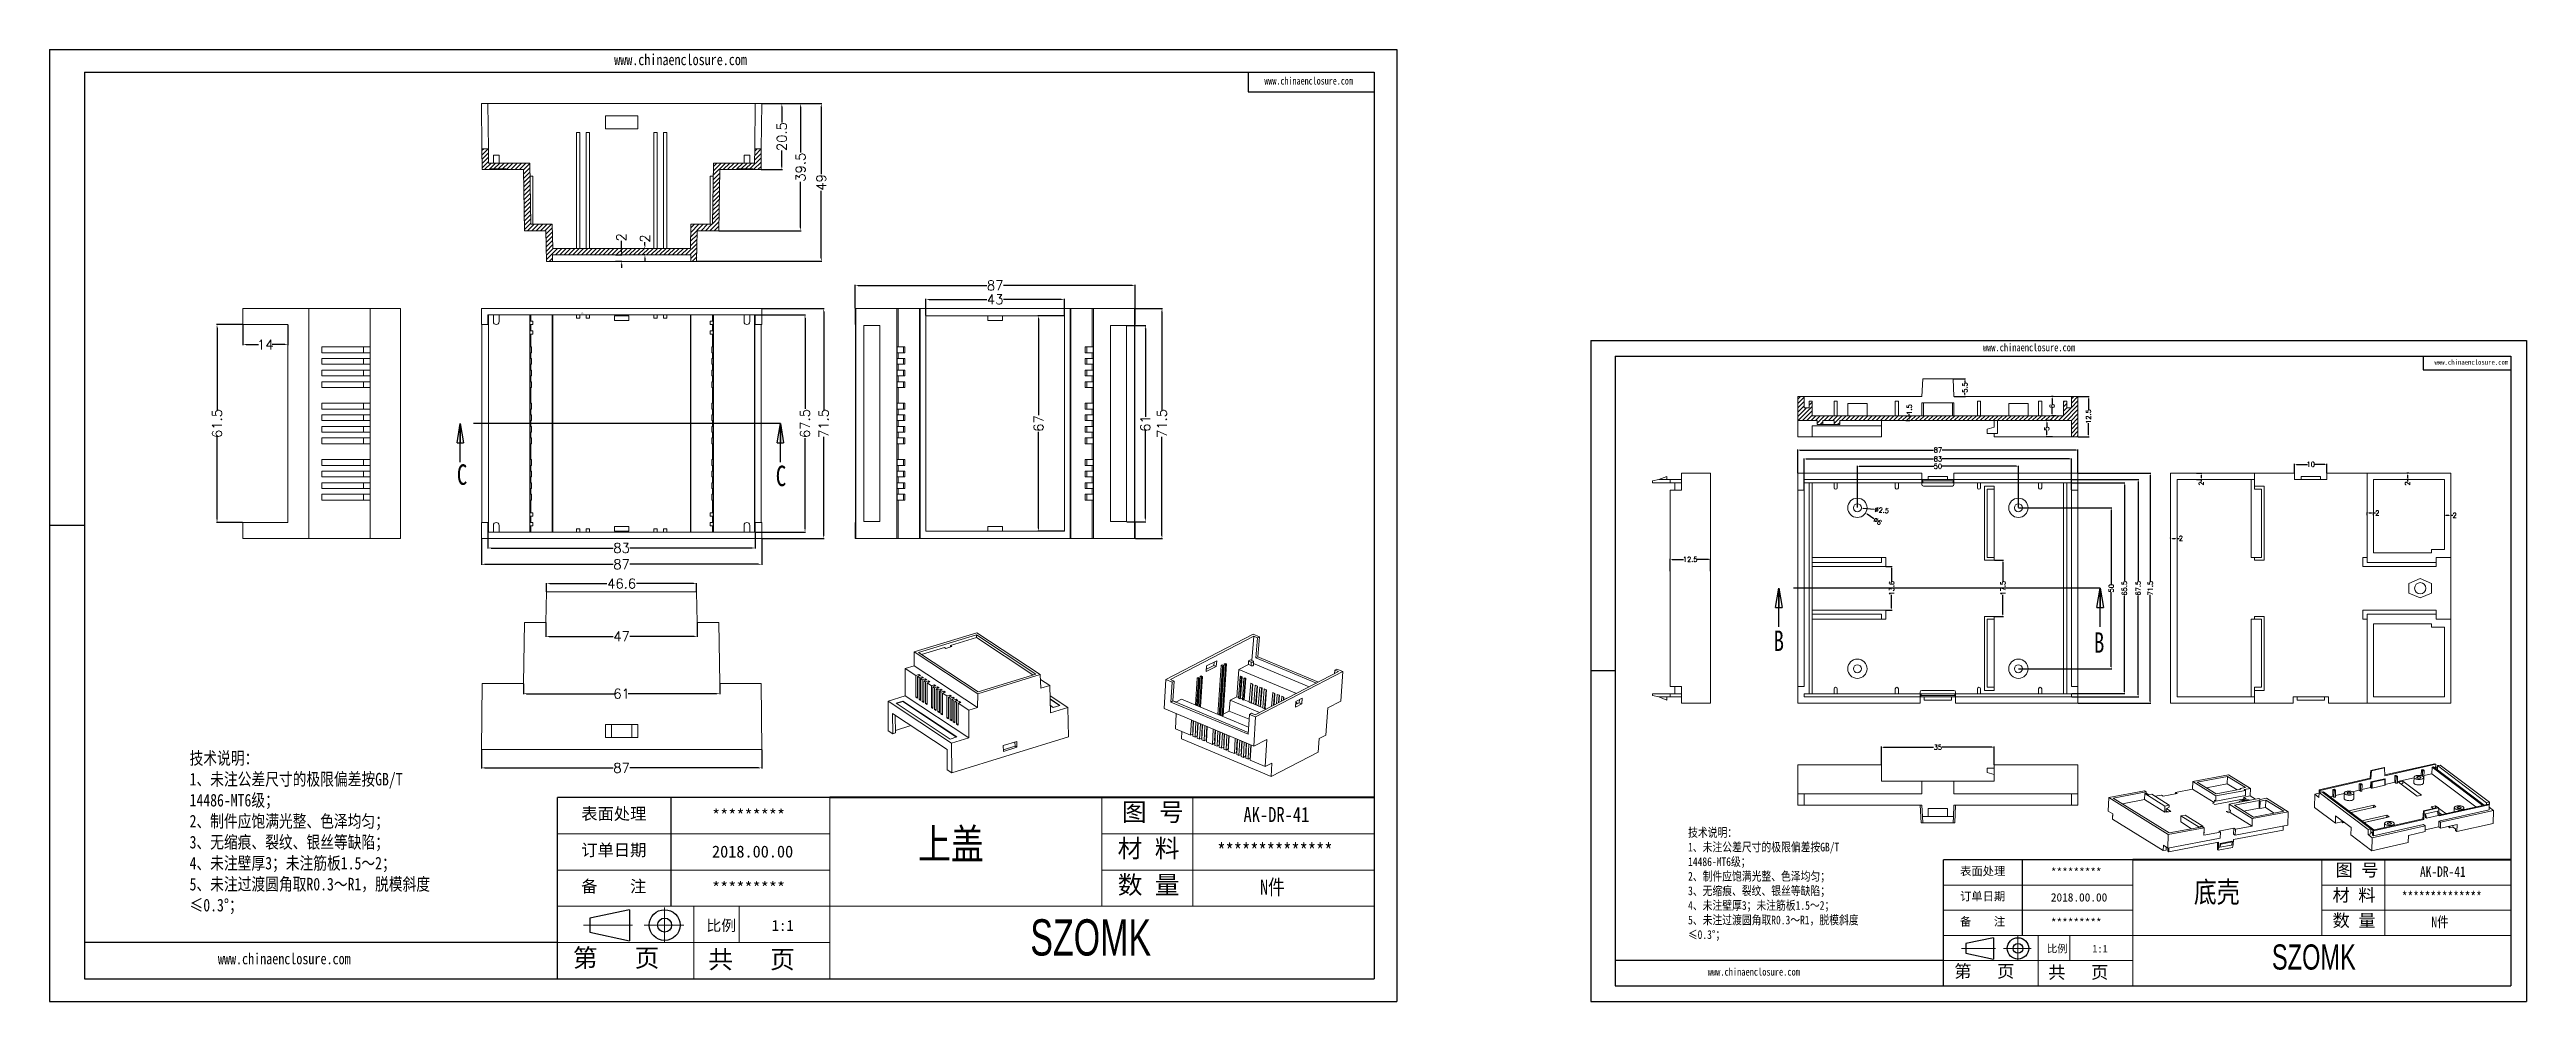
# Model space of a CAD drawing. Header units: inches. Extents: x 2877 to 3980, y 1126 to 1425.
# Drawn here: x 2877 to 3646, y 1129 to 1425 of the extents above; entities that cross this region are included whole.
import ezdxf

# ---------------------------------------------------------------- set-up
doc = ezdxf.new("R2010")
doc.units = ezdxf.units.IN
doc.header["$LTSCALE"] = 15
doc.linetypes.add('CENTER2', pattern=[28.575, 19.05, -3.175, 3.175, -3.175])
doc.linetypes.add('PHANTOM', pattern=[12.7, 6.35, -1.27, 1.27, -1.27, 1.27, -1.27])
doc.layers.add('文字', color=81, linetype='Continuous')
for name, color, linetype, lineweight in [('粗实线', 7, 'Continuous', 30), ('细实线', 3, 'Continuous', 9), ('细点划线', 2, 'CENTER2', 9)]:
    doc.layers.add(name, color=color, linetype=linetype, lineweight=lineweight)
doc.styles.add('SLDTEXTSTYLE0', font='TXT', dxfattribs={"width": 0.75})
doc.styles.add('SLDTEXTSTYLE3', font='TXT', dxfattribs={"width": 0.75, "bigfont": 'bigfont'})
doc.styles.get("Standard").update_dxf_attribs({"font": 'txt', "bigfont": 'gbcbig.shx'})
doc.styles.add('宋体', font='', dxfattribs={"width": 0.8, "height": 3.5})
doc.styles.add('长仿宋', font='', dxfattribs={"width": 0.7, "height": 4})
doc.styles.get('宋体').set_extended_font_data('SimSun')
doc.styles.get('长仿宋').set_extended_font_data('SimSun')
doc.dimstyles.new('2', dxfattribs={"dimtxt": 1.5, "dimasz": 0.6, "dimexe": 0.18, "dimexo": 0.0625, "dimgap": 0.09, "dimtad": 0, "dimdsep": 46, "dimtxsty": 'Standard', "dimcen": 0, "dimclrd": 3, "dimclre": 3, "dimadec": 0, "dimazin": 2, "dimtfac": 1, "dimtofl": 0, "dimtmove": 0, "dimatfit": 3, "dimfxl": 1, "dimtolj": 1, "dimtzin": 0, "dimarcsym": 0})
doc.dimstyles.new('3', dxfattribs={"dimtxt": 3, "dimasz": 1, "dimexe": 0.18, "dimexo": 0.0625, "dimgap": 0.09, "dimtad": 0, "dimdsep": 46, "dimtxsty": 'Standard', "dimcen": 1, "dimclrd": 3, "dimclre": 3, "dimadec": 0, "dimazin": 2, "dimtfac": 1, "dimtofl": 0, "dimtmove": 0, "dimatfit": 3, "dimfxl": 1, "dimtolj": 1, "dimtzin": 0, "dimarcsym": 0})

msp = doc.modelspace()

# ---------------------------------------------------------------- texts
at = {"color": 7, "linetype": 'Continuous', "char_height": 6.35, "attachment_point": 1, "style": 'SLDTEXTSTYLE0'}
for s, insert in [('C', (3003.491, 1295.668)), ('C', (3102.521, 1295.27)), ('B', (3412.361, 1244.025)), ('B', (3511.836, 1243.478))]:
    msp.add_mtext(s, dxfattribs=dict(at, insert=insert))
at = {"attachment_point": 1}
for s, insert, char_height, width in [('{\\fSimHei|b0|i0|c134|p49;表面处理}', (3042.133, 1188.957), 3.70599, 2106.29947), ('{\\fSimHei|b0|i0|c134|p49;*********}', (3082.724, 1188.48), 3.70599, 2106.29947), ('{\\fSimHei|b0|i0|c134|p49;订单日期}', (3042.133, 1177.688), 3.70599, 2106.29947), ('{\\fSimHei|b0|i0|c134|p49;2018.00.00}', (3082.724, 1177.211), 3.70599, 2106.29947), ('{\\fSimHei|b0|i0|c134|p49;表面处理}', (3470.275, 1170.566), 2.5736, 1462.70797), ('{\\fSimHei|b0|i0|c134|p49;*********}', (3498.463, 1170.235), 2.5736, 1462.70797), ('{\\fSimHei|b0|i0|c134|p49;备    注}', (3042.133, 1166.419), 3.70599, 2106.29947), ('{\\fSimHei|b0|i0|c134|p49;*********}', (3082.724, 1165.942), 3.70599, 2106.29947), ('{\\fSimHei|b0|i0|c134|p49;订单日期}', (3470.275, 1162.74), 2.5736, 1462.70797), ('{\\fSimHei|b0|i0|c134|p49;2018.00.00}', (3498.463, 1162.409), 2.5736, 1462.70797), ('{\\fSimHei|b0|i0|c134|p49;备    注}', (3470.275, 1154.914), 2.5736, 1462.70797), ('{\\fSimHei|b0|i0|c134|p49;*********}', (3498.463, 1154.583), 2.5736, 1462.70797)]:
    msp.add_mtext(s, dxfattribs=dict(at, insert=insert, char_height=char_height, width=width))
at = {"layer": '文字', "color": 0, "attachment_point": 1, "style": '宋体'}
for s, insert, char_height, width in [('www.chinaenclosure.com', (3052.34, 1423.157), 3.44329, 60.49536), ('www.chinaenclosure.com', (3254.248, 1415.986), 2.29553, 40.33024), ('www.chinaenclosure.com', (3477.363, 1333.205), 2.39118, 42.01067), ('www.chinaenclosure.com', (3617.577, 1328.224), 1.59412, 28.00711), ('{\\H1.111x;技术说明：\\P1、未注公差尺寸的极限偏差按GB/T 14486-MT6级；\\P2、制件应饱满光整、色泽均匀；\\P3、无缩痕、裂纹、银丝等缺陷；\\P4、未注壁厚3；未注筋板1.5～2；\\P5、未注过渡圆角取R0.3～R1，脱模斜度≤0.3%%D；}', (2920.505, 1206.327), 3.52155, 79.32082), ('{\\H1.111x;AK-DR-41}', (3247.758, 1189.211), 4.22586, 48.85569), ('上盖', (3146.656, 1182.427), 9.3908, 120.058), ('{\\H1.111x;**************}', (3239.629, 1177.942), 4.22586, 48.85569), ('{\\H1.111x;技术说明：\\P1、未注公差尺寸的极限偏差按GB/T 14486-MT6级；\\P2、制件应饱满光整、色泽均匀；\\P3、无缩痕、裂纹、银丝等缺陷；\\P4、未注壁厚3；未注筋板1.5～2；\\P5、未注过渡圆角取R0.3～R1，脱模斜度≤0.3%%D；}', (3385.811, 1182.628), 2.44552, 55.0839), ('{\\H1.111x;AK-DR-41}', (3613.07, 1170.742), 2.93463, 33.92756), ('{\\H1.111x;N件}', (3252.869, 1166.673), 4.22586, 48.85569), ('底壳', (3542.861, 1166.031), 6.5214, 83.37361), ('{\\H1.111x;**************}', (3607.425, 1162.917), 2.93463, 33.92756), ('{\\H1.111x;N件}', (3616.62, 1155.091), 2.93463, 33.92756), ('www.chinaenclosure.com', (2929.301, 1143.781), 3.44329, 60.49536), ('www.chinaenclosure.com', (3391.919, 1139.194), 2.39118, 42.01067)]:
    msp.add_mtext(s, dxfattribs=dict(at, insert=insert, char_height=char_height, width=width))
at = {"layer": '粗实线', "attachment_point": 1, "style": '长仿宋'}
for insert, char_height, width in [((3181.555, 1154.313), 11.26896, 126.37024), ((3567.096, 1146.507), 7.82567, 87.75711)]:
    msp.add_mtext('{\\fSTXinwei|b0|i0|c134|p2;SZOMK}', dxfattribs=dict(at, insert=insert, char_height=char_height, width=width))
at = {"layer": '细实线', "color": 7, "attachment_point": 1}
for s, insert, char_height, width in [('{\\fSimSun|b0|i0|c134|p54;图 号}', (3210.014, 1190.444), 5.63448, 28.1724), ('{\\fSimSun|b0|i0|c134|p54;材 料   }', (3208.678, 1179.175), 5.63448, 28.1724), ('{\\fSimSun|b0|i0|c134|p54;图 号}', (3586.859, 1171.598), 3.91283, 19.56417), ('{\\fSimSun|b0|i0|c134|p54;数 量}', (3208.706, 1167.851), 5.63448, 25.45729), ('{\\fSimSun|b0|i0|c134|p54;材 料   }', (3585.931, 1163.773), 3.91283, 19.56417), ('{\\fSimSun|b0|i0|c134|p54;比例}', (3080.986, 1154.08), 3.38069, 14.84017), ('{\\fSimSun|b0|i0|c134|p54;1:1}', (3101.236, 1154.08), 3.38069, 14.84017), ('{\\fSimSun|b0|i0|c134|p54;数 量}', (3585.95, 1155.909), 3.91283, 17.67868), ('{\\fSimSun|b0|i0|c134|p54;第   页}', (3039.525, 1145.142), 5.63448, 42.2586), ('{\\fSimSun|b0|i0|c134|p54;比例}', (3497.257, 1146.346), 2.3477, 10.30567), ('{\\fSimSun|b0|i0|c134|p54;1:1}', (3511.318, 1146.346), 2.3477, 10.30567), ('{\\fSimSun|b0|i0|c134|p54; 共   页}', (3077.732, 1144.664), 5.63448, 42.2586), ('{\\fSimSun|b0|i0|c134|p54;第   页}', (3468.464, 1140.139), 3.91283, 29.34625), ('{\\fSimSun|b0|i0|c134|p54; 共   页}', (3494.996, 1139.806), 3.91283, 29.34625)]:
    msp.add_mtext(s, dxfattribs=dict(at, insert=insert, char_height=char_height, width=width))

# ---------------------------------------------------------------- blocks, each defined once
blk = doc.blocks.new('_CLOSED')
at = {"color": 0, "linetype": 'ByBlock', "lineweight": -2}
for p, q in [((-1, 0.166667), (0, 0)), ((-1, 0.166667), (-1, -0.166667)), ((0, 0), (-1, -0.166667)), ((0, 0), (-1, 0))]:
    blk.add_line(p, q, dxfattribs=at)
blk = doc.blocks.new('SW_NOTE_3')
at = {"color": 0, "linetype": 'Continuous', "lineweight": 0, "attachment_point": 2}
for s, insert, char_height, style in [('剖面', (0.33, 0.32), 0.25, 'SLDTEXTSTYLE3'), ('A-A', (0.91, 0.21), 0.138, 'SLDTEXTSTYLE0')]:
    blk.add_mtext(s, dxfattribs=dict(at, insert=insert, char_height=char_height, style=style))
blk = doc.blocks.new('*D313')
at = {"color": 3, "lineweight": -2}
for p, q in [((3011.15, 1272.55), (3011.15, 1264.43)), ((3098.15, 1272.55), (3098.15, 1264.43)), ((3012.15, 1264.61), (3052.06, 1264.61)), ((3097.15, 1264.61), (3057.24, 1264.61))]:
    blk.add_line(p, q, dxfattribs=at)
at = {"color": 3}
for points in [[(3012.15, 1264.78), (3012.15, 1264.45), (3011.15, 1264.61)], [(3097.15, 1264.78), (3097.15, 1264.45), (3098.15, 1264.61)]]:
    blk.add_solid(points, dxfattribs=at)
at = {"layer": 'Defpoints', "color": 0}
for p in [(3011.15, 1272.61), (3098.15, 1272.61), (3098.15, 1264.61)]:
    blk.add_point(p, dxfattribs=at)
at = {"color": 0, "insert": (3054.65, 1264.61), "char_height": 3, "attachment_point": 5}
blk.add_mtext('\\A1;87', dxfattribs=at)
blk = doc.blocks.new('*D314')
at = {"color": 3, "lineweight": -2}
for p, q in [((3098.21, 1344.11), (3117.6, 1344.11)), ((3117.42, 1343.11), (3117.42, 1312.45)), ((3117.42, 1273.61), (3117.42, 1304.27)), ((3098.21, 1272.61), (3117.6, 1272.61))]:
    blk.add_line(p, q, dxfattribs=at)
at = {"color": 3}
for points in [[(3117.25, 1343.11), (3117.59, 1343.11), (3117.42, 1344.11)], [(3117.25, 1273.61), (3117.59, 1273.61), (3117.42, 1272.61)]]:
    blk.add_solid(points, dxfattribs=at)
at = {"layer": 'Defpoints', "color": 0}
for p in [(3098.15, 1344.11), (3117.42, 1344.11), (3098.15, 1272.61)]:
    blk.add_point(p, dxfattribs=at)
at = {"color": 0, "insert": (3117.42, 1308.36), "char_height": 3, "attachment_point": 5, "rotation": 90}
blk.add_mtext('\\A1;71.5', dxfattribs=at)
blk = doc.blocks.new('*D315')
at = {"color": 3, "lineweight": -2}
for p, q in [((3096.21, 1342.11), (3111.79, 1342.11)), ((3111.61, 1341.11), (3111.61, 1312.95)), ((3111.61, 1275.61), (3111.61, 1303.77)), ((3096.21, 1274.61), (3111.79, 1274.61))]:
    blk.add_line(p, q, dxfattribs=at)
at = {"color": 3}
for points in [[(3111.44, 1341.11), (3111.78, 1341.11), (3111.61, 1342.11)], [(3111.44, 1275.61), (3111.78, 1275.61), (3111.61, 1274.61)]]:
    blk.add_solid(points, dxfattribs=at)
at = {"layer": 'Defpoints', "color": 0}
for p in [(3096.15, 1342.11), (3096.15, 1274.61), (3111.61, 1274.61)]:
    blk.add_point(p, dxfattribs=at)
at = {"color": 0, "insert": (3111.61, 1308.36), "char_height": 3, "attachment_point": 5, "rotation": 90}
blk.add_mtext('\\A1;67.5', dxfattribs=at)
blk = doc.blocks.new('*D316')
at = {"color": 3, "lineweight": -2}
for p, q in [((3013.15, 1274.55), (3013.15, 1269.5)), ((3014.15, 1269.68), (3052.06, 1269.68)), ((3095.15, 1269.68), (3057.24, 1269.68)), ((3096.15, 1274.55), (3096.15, 1269.5))]:
    blk.add_line(p, q, dxfattribs=at)
at = {"color": 3}
for points in [[(3014.15, 1269.85), (3014.15, 1269.52), (3013.15, 1269.68)], [(3095.15, 1269.85), (3095.15, 1269.52), (3096.15, 1269.68)]]:
    blk.add_solid(points, dxfattribs=at)
at = {"layer": 'Defpoints', "color": 0}
for p in [(3013.15, 1274.61), (3096.15, 1274.61), (3096.15, 1269.68)]:
    blk.add_point(p, dxfattribs=at)
at = {"color": 0, "insert": (3054.65, 1269.68), "char_height": 3, "attachment_point": 5}
blk.add_mtext('\\A1;83', dxfattribs=at)
blk = doc.blocks.new('*D318')
at = {"color": 3, "lineweight": -2}
for p, q in [((3098.21, 1407.76), (3104.58, 1407.76)), ((3104.4, 1406.76), (3104.4, 1401.85)), ((3104.4, 1388.26), (3104.4, 1393.17)), ((3098.01, 1387.26), (3104.58, 1387.26))]:
    blk.add_line(p, q, dxfattribs=at)
at = {"color": 3}
for points in [[(3104.24, 1406.76), (3104.57, 1406.76), (3104.4, 1407.76)], [(3104.24, 1388.26), (3104.57, 1388.26), (3104.4, 1387.26)]]:
    blk.add_solid(points, dxfattribs=at)
at = {"layer": 'Defpoints', "color": 0}
for p in [(3098.15, 1407.76), (3104.4, 1407.76), (3097.95, 1387.26)]:
    blk.add_point(p, dxfattribs=at)
at = {"color": 0, "insert": (3104.4, 1397.51), "char_height": 3, "attachment_point": 5, "rotation": 90}
blk.add_mtext('\\A1;20.5', dxfattribs=at)
blk = doc.blocks.new('*D319')
at = {"color": 3, "lineweight": -2}
for p, q in [((3098.21, 1407.76), (3110.42, 1407.76)), ((3110.24, 1406.76), (3110.24, 1392.6)), ((3110.24, 1369.26), (3110.24, 1383.42)), ((3084.86, 1368.26), (3110.42, 1368.26))]:
    blk.add_line(p, q, dxfattribs=at)
at = {"color": 3}
for points in [[(3110.07, 1406.76), (3110.4, 1406.76), (3110.24, 1407.76)], [(3110.07, 1369.26), (3110.4, 1369.26), (3110.24, 1368.26)]]:
    blk.add_solid(points, dxfattribs=at)
at = {"layer": 'Defpoints', "color": 0}
for p in [(3098.15, 1407.76), (3110.24, 1407.76), (3084.8, 1368.26)]:
    blk.add_point(p, dxfattribs=at)
at = {"color": 0, "insert": (3110.24, 1388.01), "char_height": 3, "attachment_point": 5, "rotation": 90}
blk.add_mtext('\\A1;39.5', dxfattribs=at)
blk = doc.blocks.new('*D320')
at = {"color": 3, "lineweight": -2}
for p, q in [((3098.21, 1407.76), (3116.83, 1407.76)), ((3116.65, 1406.76), (3116.65, 1385.85)), ((3116.65, 1359.76), (3116.65, 1380.67)), ((3078.01, 1358.76), (3116.83, 1358.76))]:
    blk.add_line(p, q, dxfattribs=at)
at = {"color": 3}
for points in [[(3116.48, 1406.76), (3116.82, 1406.76), (3116.65, 1407.76)], [(3116.48, 1359.76), (3116.82, 1359.76), (3116.65, 1358.76)]]:
    blk.add_solid(points, dxfattribs=at)
at = {"layer": 'Defpoints', "color": 0}
for p in [(3098.15, 1407.76), (3116.65, 1407.76), (3077.95, 1358.76)]:
    blk.add_point(p, dxfattribs=at)
at = {"color": 0, "insert": (3116.65, 1383.26), "char_height": 3, "attachment_point": 5, "rotation": 90}
blk.add_mtext('\\A1;49', dxfattribs=at)
blk = doc.blocks.new('*D321')
at = {"color": 3, "lineweight": -2}
for p, q in [((3054.57, 1361.76), (3054.57, 1365.14)), ((3052.76, 1360.76), (3054.75, 1360.76)), ((3052.76, 1358.76), (3054.75, 1358.76)), ((3054.57, 1357.76), (3054.57, 1356.76))]:
    blk.add_line(p, q, dxfattribs=at)
at = {"color": 3}
for points in [[(3054.41, 1361.76), (3054.74, 1361.76), (3054.57, 1360.76)], [(3054.41, 1357.76), (3054.74, 1357.76), (3054.57, 1358.76)]]:
    blk.add_solid(points, dxfattribs=at)
at = {"layer": 'Defpoints', "color": 0}
for p in [(3052.7, 1360.76), (3052.7, 1358.76), (3054.57, 1360.76)]:
    blk.add_point(p, dxfattribs=at)
at = {"color": 0, "insert": (3054.57, 1366.23), "char_height": 3, "attachment_point": 5, "rotation": 90}
blk.add_mtext('\\A1;2', dxfattribs=at)
blk = doc.blocks.new('*D329')
at = {"color": 3, "lineweight": -2}
for p, q in [((3031.35, 1256.11), (3031.35, 1258.79)), ((3032.35, 1258.61), (3050.06, 1258.61)), ((3076.95, 1258.61), (3059.24, 1258.61)), ((3077.95, 1256.11), (3077.95, 1258.79))]:
    blk.add_line(p, q, dxfattribs=at)
at = {"color": 3}
for points in [[(3032.35, 1258.78), (3032.35, 1258.44), (3031.35, 1258.61)], [(3076.95, 1258.78), (3076.95, 1258.44), (3077.95, 1258.61)]]:
    blk.add_solid(points, dxfattribs=at)
at = {"layer": 'Defpoints', "color": 0}
for p in [(3031.35, 1258.61), (3031.35, 1256.05), (3077.95, 1256.05)]:
    blk.add_point(p, dxfattribs=at)
at = {"color": 0, "insert": (3054.65, 1258.61), "char_height": 3, "attachment_point": 5}
blk.add_mtext('\\A1;46.6', dxfattribs=at)
blk = doc.blocks.new('*D331')
at = {"color": 3, "lineweight": -2}
for p, q in [((3024.15, 1227.48), (3024.15, 1224.23)), ((3025.15, 1224.41), (3052.56, 1224.41)), ((3084.15, 1224.41), (3056.74, 1224.41)), ((3085.15, 1227.48), (3085.15, 1224.23))]:
    blk.add_line(p, q, dxfattribs=at)
at = {"color": 3}
for points in [[(3025.15, 1224.57), (3025.15, 1224.24), (3024.15, 1224.41)], [(3084.15, 1224.57), (3084.15, 1224.24), (3085.15, 1224.41)]]:
    blk.add_solid(points, dxfattribs=at)
at = {"layer": 'Defpoints', "color": 0}
for p in [(3024.15, 1227.55), (3085.15, 1227.55), (3085.15, 1224.41)]:
    blk.add_point(p, dxfattribs=at)
at = {"color": 0, "insert": (3054.65, 1224.41), "char_height": 3, "attachment_point": 5}
blk.add_mtext('\\A1;61', dxfattribs=at)
blk = doc.blocks.new('*D332')
at = {"color": 3, "lineweight": -2}
for p, q in [((3011.15, 1206.98), (3011.15, 1201.18)), ((3012.15, 1201.36), (3052.06, 1201.36)), ((3097.15, 1201.36), (3057.24, 1201.36)), ((3098.15, 1206.98), (3098.15, 1201.18))]:
    blk.add_line(p, q, dxfattribs=at)
at = {"color": 3}
for points in [[(3012.15, 1201.53), (3012.15, 1201.2), (3011.15, 1201.36)], [(3097.15, 1201.53), (3097.15, 1201.2), (3098.15, 1201.36)]]:
    blk.add_solid(points, dxfattribs=at)
at = {"layer": 'Defpoints', "color": 0}
for p in [(3011.15, 1207.05), (3098.15, 1207.05), (3098.15, 1201.36)]:
    blk.add_point(p, dxfattribs=at)
at = {"color": 0, "insert": (3054.65, 1201.36), "char_height": 3, "attachment_point": 5}
blk.add_mtext('\\A1;87', dxfattribs=at)
blk = doc.blocks.new('*D333')
at = {"color": 3, "lineweight": -2}
for p, q in [((3031.15, 1246.48), (3031.15, 1242.03)), ((3078.15, 1246.48), (3078.15, 1242.03)), ((3032.15, 1242.21), (3052.06, 1242.21)), ((3077.15, 1242.21), (3057.24, 1242.21))]:
    blk.add_line(p, q, dxfattribs=at)
at = {"color": 3}
for points in [[(3032.15, 1242.38), (3032.15, 1242.04), (3031.15, 1242.21)], [(3077.15, 1242.38), (3077.15, 1242.04), (3078.15, 1242.21)]]:
    blk.add_solid(points, dxfattribs=at)
at = {"layer": 'Defpoints', "color": 0}
for p in [(3031.15, 1246.55), (3078.15, 1246.55), (3078.15, 1242.21)]:
    blk.add_point(p, dxfattribs=at)
at = {"color": 0, "insert": (3054.65, 1242.21), "char_height": 3, "attachment_point": 5}
blk.add_mtext('\\A1;47', dxfattribs=at)
blk = doc.blocks.new('*D334')
at = {"color": 3, "lineweight": -2}
for p, q in [((3061.83, 1362.76), (3061.71, 1362.76)), ((3061.89, 1363.76), (3061.89, 1364.76)), ((3061.83, 1360.76), (3061.71, 1360.76)), ((3061.89, 1359.76), (3061.89, 1358.76))]:
    blk.add_line(p, q, dxfattribs=at)
at = {"color": 3}
for points in [[(3061.72, 1363.76), (3062.05, 1363.76), (3061.89, 1362.76)], [(3061.72, 1359.76), (3062.05, 1359.76), (3061.89, 1360.76)]]:
    blk.add_solid(points, dxfattribs=at)
at = {"layer": 'Defpoints', "color": 0}
for p in [(3061.89, 1362.76), (3061.89, 1362.76), (3061.89, 1360.76)]:
    blk.add_point(p, dxfattribs=at)
at = {"color": 0, "insert": (3061.89, 1365.85), "char_height": 3, "attachment_point": 5, "rotation": 90}
blk.add_mtext('\\A1;2', dxfattribs=at)
blk = doc.blocks.new('*D335')
at = {"color": 3, "lineweight": -2}
for p, q in [((3214.21, 1344.11), (3222.62, 1344.11)), ((3222.44, 1343.11), (3222.44, 1312.45)), ((3222.44, 1273.61), (3222.44, 1304.27)), ((3214.21, 1272.61), (3222.62, 1272.61))]:
    blk.add_line(p, q, dxfattribs=at)
at = {"color": 3}
for points in [[(3222.27, 1343.11), (3222.61, 1343.11), (3222.44, 1344.11)], [(3222.27, 1273.61), (3222.61, 1273.61), (3222.44, 1272.61)]]:
    blk.add_solid(points, dxfattribs=at)
at = {"layer": 'Defpoints', "color": 0}
for p in [(3214.14, 1344.11), (3222.44, 1344.11), (3214.14, 1272.61)]:
    blk.add_point(p, dxfattribs=at)
at = {"color": 0, "insert": (3222.44, 1308.36), "char_height": 3, "attachment_point": 5, "rotation": 90}
blk.add_mtext('\\A1;71.5', dxfattribs=at)
blk = doc.blocks.new('*D336')
at = {"color": 3, "lineweight": -2}
for p, q in [((3127.14, 1344.18), (3127.14, 1351.45)), ((3128.14, 1351.27), (3168.05, 1351.27)), ((3213.14, 1351.27), (3173.23, 1351.27)), ((3214.14, 1344.18), (3214.14, 1351.45))]:
    blk.add_line(p, q, dxfattribs=at)
at = {"color": 3}
for points in [[(3128.14, 1351.44), (3128.14, 1351.11), (3127.14, 1351.27)], [(3213.14, 1351.44), (3213.14, 1351.11), (3214.14, 1351.27)]]:
    blk.add_solid(points, dxfattribs=at)
at = {"layer": 'Defpoints', "color": 0}
for p in [(3127.14, 1351.27), (3127.14, 1344.11), (3214.14, 1344.11)]:
    blk.add_point(p, dxfattribs=at)
at = {"color": 0, "insert": (3170.64, 1351.27), "char_height": 3, "attachment_point": 5}
blk.add_mtext('\\A1;87', dxfattribs=at)
blk = doc.blocks.new('*D337')
at = {"color": 3, "lineweight": -2}
for p, q in [((3149.14, 1341.93), (3149.14, 1347.11)), ((3150.14, 1346.93), (3168.05, 1346.93)), ((3191.14, 1346.93), (3173.23, 1346.93)), ((3192.14, 1341.93), (3192.14, 1347.11))]:
    blk.add_line(p, q, dxfattribs=at)
at = {"color": 3}
for points in [[(3150.14, 1347.09), (3150.14, 1346.76), (3149.14, 1346.93)], [(3191.14, 1347.09), (3191.14, 1346.76), (3192.14, 1346.93)]]:
    blk.add_solid(points, dxfattribs=at)
at = {"layer": 'Defpoints', "color": 0}
for p in [(3192.14, 1346.93), (3149.14, 1341.86), (3192.14, 1341.86)]:
    blk.add_point(p, dxfattribs=at)
at = {"color": 0, "insert": (3170.64, 1346.93), "char_height": 3, "attachment_point": 5}
blk.add_mtext('\\A1;43', dxfattribs=at)
blk = doc.blocks.new('*D338')
at = {"color": 3, "lineweight": -2}
for p, q in [((3192.08, 1341.86), (3183.95, 1341.86)), ((3184.13, 1340.86), (3184.13, 1310.95)), ((3184.13, 1275.86), (3184.13, 1305.77)), ((3192.08, 1274.86), (3183.95, 1274.86))]:
    blk.add_line(p, q, dxfattribs=at)
at = {"color": 3}
for points in [[(3183.96, 1340.86), (3184.3, 1340.86), (3184.13, 1341.86)], [(3183.96, 1275.86), (3184.3, 1275.86), (3184.13, 1274.86)]]:
    blk.add_solid(points, dxfattribs=at)
at = {"layer": 'Defpoints', "color": 0}
for p in [(3184.13, 1341.86), (3192.14, 1341.86), (3192.14, 1274.86)]:
    blk.add_point(p, dxfattribs=at)
at = {"color": 0, "insert": (3184.13, 1308.36), "char_height": 3, "attachment_point": 5, "rotation": 90}
blk.add_mtext('\\A1;67', dxfattribs=at)
blk = doc.blocks.new('*D339')
at = {"color": 3, "lineweight": -2}
for p, q in [((3211.51, 1338.86), (3217.46, 1338.86)), ((3217.28, 1337.86), (3217.28, 1310.45)), ((3217.28, 1278.86), (3217.28, 1306.27)), ((3211.51, 1277.86), (3217.46, 1277.86))]:
    blk.add_line(p, q, dxfattribs=at)
at = {"color": 3}
for points in [[(3217.11, 1337.86), (3217.45, 1337.86), (3217.28, 1338.86)], [(3217.11, 1278.86), (3217.45, 1278.86), (3217.28, 1277.86)]]:
    blk.add_solid(points, dxfattribs=at)
at = {"layer": 'Defpoints', "color": 0}
for p in [(3211.44, 1338.86), (3217.28, 1338.86), (3211.44, 1277.86)]:
    blk.add_point(p, dxfattribs=at)
at = {"color": 0, "insert": (3217.28, 1308.36), "char_height": 3, "attachment_point": 5, "rotation": 90}
blk.add_mtext('\\A1;61', dxfattribs=at)
blk = doc.blocks.new('*D340')
at = {"color": 3, "lineweight": -2}
for p, q in [((2937.04, 1339.05), (2937.04, 1332.7)), ((2951.04, 1339.05), (2951.04, 1332.7)), ((2938.04, 1332.88), (2941.95, 1332.88)), ((2950.04, 1332.88), (2946.13, 1332.88))]:
    blk.add_line(p, q, dxfattribs=at)
at = {"color": 3}
for points in [[(2938.04, 1333.05), (2938.04, 1332.72), (2937.04, 1332.88)], [(2950.04, 1333.05), (2950.04, 1332.72), (2951.04, 1332.88)]]:
    blk.add_solid(points, dxfattribs=at)
at = {"layer": 'Defpoints', "color": 0}
for p in [(2937.04, 1339.11), (2951.04, 1339.11), (2951.04, 1332.88)]:
    blk.add_point(p, dxfattribs=at)
at = {"color": 0, "insert": (2944.04, 1332.88), "char_height": 3, "attachment_point": 5}
blk.add_mtext('\\A1;14', dxfattribs=at)
blk = doc.blocks.new('*D341')
at = {"color": 3, "lineweight": -2}
for p, q in [((2936.98, 1339.11), (2928.85, 1339.11)), ((2929.03, 1338.11), (2929.03, 1312.45)), ((2929.03, 1278.61), (2929.03, 1304.27)), ((2936.98, 1277.61), (2928.85, 1277.61))]:
    blk.add_line(p, q, dxfattribs=at)
at = {"color": 3}
for points in [[(2928.86, 1338.11), (2929.19, 1338.11), (2929.03, 1339.11)], [(2928.86, 1278.61), (2929.19, 1278.61), (2929.03, 1277.61)]]:
    blk.add_solid(points, dxfattribs=at)
at = {"layer": 'Defpoints', "color": 0}
for p in [(2937.04, 1339.11), (2929.03, 1277.61), (2937.04, 1277.61)]:
    blk.add_point(p, dxfattribs=at)
at = {"color": 0, "insert": (2929.03, 1308.36), "char_height": 3, "attachment_point": 5, "rotation": 90}
blk.add_mtext('\\A1;61.5', dxfattribs=at)
blk = doc.blocks.new('*D287')
at = {"color": 3, "lineweight": -2}
for p, q in [((3438.38, 1282.23), (3438.38, 1295.24)), ((3438.98, 1295.06), (3462.17, 1295.06)), ((3487.78, 1295.06), (3464.6, 1295.06)), ((3488.38, 1282.23), (3488.38, 1295.24))]:
    blk.add_line(p, q, dxfattribs=at)
at = {"color": 3}
for points in [[(3438.98, 1295.16), (3438.98, 1294.96), (3438.38, 1295.06)], [(3487.78, 1295.16), (3487.78, 1294.96), (3488.38, 1295.06)]]:
    blk.add_solid(points, dxfattribs=at)
at = {"layer": 'Defpoints', "color": 0}
for p in [(3488.38, 1295.06), (3438.38, 1282.17), (3488.38, 1282.17)]:
    blk.add_point(p, dxfattribs=at)
at = {"color": 0, "insert": (3463.38, 1295.06), "char_height": 1.5, "attachment_point": 5}
blk.add_mtext('\\A1;50', dxfattribs=at)
blk = doc.blocks.new('*D288')
at = {"color": 3, "lineweight": -2}
for p, q in [((3421.88, 1287.73), (3421.88, 1297.52)), ((3422.48, 1297.34), (3462.04, 1297.34)), ((3504.28, 1297.34), (3464.72, 1297.34)), ((3504.88, 1287.73), (3504.88, 1297.52))]:
    blk.add_line(p, q, dxfattribs=at)
at = {"color": 3}
for points in [[(3422.48, 1297.44), (3422.48, 1297.24), (3421.88, 1297.34)], [(3504.28, 1297.44), (3504.28, 1297.24), (3504.88, 1297.34)]]:
    blk.add_solid(points, dxfattribs=at)
at = {"layer": 'Defpoints', "color": 0}
for p in [(3504.88, 1297.34), (3421.88, 1287.67), (3504.88, 1287.67)]:
    blk.add_point(p, dxfattribs=at)
at = {"color": 0, "insert": (3463.38, 1297.34), "char_height": 1.5, "attachment_point": 5}
blk.add_mtext('\\A1;83', dxfattribs=at)
blk = doc.blocks.new('*D289')
at = {"color": 3, "lineweight": -2}
for p, q in [((3419.88, 1292.98), (3419.88, 1300.3)), ((3420.48, 1300.12), (3462.04, 1300.12)), ((3506.28, 1300.12), (3464.72, 1300.12)), ((3506.88, 1292.98), (3506.88, 1300.3))]:
    blk.add_line(p, q, dxfattribs=at)
at = {"color": 3}
for points in [[(3420.48, 1300.22), (3420.48, 1300.02), (3419.88, 1300.12)], [(3506.28, 1300.22), (3506.28, 1300.02), (3506.88, 1300.12)]]:
    blk.add_solid(points, dxfattribs=at)
at = {"layer": 'Defpoints', "color": 0}
for p in [(3506.88, 1300.12), (3419.88, 1292.92), (3506.88, 1292.92)]:
    blk.add_point(p, dxfattribs=at)
at = {"color": 0, "insert": (3463.38, 1300.12), "char_height": 1.5, "attachment_point": 5}
blk.add_mtext('\\A1;87', dxfattribs=at)
blk = doc.blocks.new('*D290')
at = {"color": 3, "lineweight": -2}
for p, q in [((3488.44, 1282.17), (3517.38, 1282.17)), ((3517.2, 1281.57), (3517.2, 1258.38)), ((3517.2, 1232.77), (3517.2, 1255.95)), ((3488.44, 1232.17), (3517.38, 1232.17))]:
    blk.add_line(p, q, dxfattribs=at)
at = {"color": 3}
for points in [[(3517.1, 1281.57), (3517.3, 1281.57), (3517.2, 1282.17)], [(3517.1, 1232.77), (3517.3, 1232.77), (3517.2, 1232.17)]]:
    blk.add_solid(points, dxfattribs=at)
at = {"layer": 'Defpoints', "color": 0}
for p in [(3488.38, 1282.17), (3488.38, 1232.17), (3517.2, 1232.17)]:
    blk.add_point(p, dxfattribs=at)
at = {"color": 0, "insert": (3517.2, 1257.17), "char_height": 1.5, "attachment_point": 5, "rotation": 90}
blk.add_mtext('\\A1;50', dxfattribs=at)
blk = doc.blocks.new('*D291')
at = {"color": 3, "lineweight": -2}
for p, q in [((3504.94, 1289.92), (3521.47, 1289.92)), ((3521.29, 1289.32), (3521.29, 1259.51)), ((3521.29, 1225.02), (3521.29, 1254.83)), ((3504.94, 1224.42), (3521.47, 1224.42))]:
    blk.add_line(p, q, dxfattribs=at)
at = {"color": 3}
for points in [[(3521.19, 1289.32), (3521.39, 1289.32), (3521.29, 1289.92)], [(3521.19, 1225.02), (3521.39, 1225.02), (3521.29, 1224.42)]]:
    blk.add_solid(points, dxfattribs=at)
at = {"layer": 'Defpoints', "color": 0}
for p in [(3504.88, 1289.92), (3521.29, 1289.92), (3504.88, 1224.42)]:
    blk.add_point(p, dxfattribs=at)
at = {"color": 0, "insert": (3521.29, 1257.17), "char_height": 1.5, "attachment_point": 5, "rotation": 90}
blk.add_mtext('\\A1;65.5', dxfattribs=at)
blk = doc.blocks.new('*D292')
at = {"color": 3, "lineweight": -2}
for p, q in [((3504.94, 1290.92), (3525.73, 1290.92)), ((3525.55, 1290.32), (3525.55, 1259.51)), ((3525.55, 1224.02), (3525.55, 1254.83)), ((3504.94, 1223.42), (3525.73, 1223.42))]:
    blk.add_line(p, q, dxfattribs=at)
at = {"color": 3}
for points in [[(3525.45, 1290.32), (3525.65, 1290.32), (3525.55, 1290.92)], [(3525.45, 1224.02), (3525.65, 1224.02), (3525.55, 1223.42)]]:
    blk.add_solid(points, dxfattribs=at)
at = {"layer": 'Defpoints', "color": 0}
for p in [(3504.88, 1290.92), (3525.55, 1290.92), (3504.88, 1223.42)]:
    blk.add_point(p, dxfattribs=at)
at = {"color": 0, "insert": (3525.55, 1257.17), "char_height": 1.5, "attachment_point": 5, "rotation": 90}
blk.add_mtext('\\A1;67.5', dxfattribs=at)
blk = doc.blocks.new('*D293')
at = {"color": 3, "lineweight": -2}
for p, q in [((3506.94, 1292.92), (3529.51, 1292.92)), ((3529.33, 1292.32), (3529.33, 1259.26)), ((3529.33, 1222.02), (3529.33, 1255.08)), ((3506.94, 1221.42), (3529.51, 1221.42))]:
    blk.add_line(p, q, dxfattribs=at)
at = {"color": 3}
for points in [[(3529.23, 1292.32), (3529.43, 1292.32), (3529.33, 1292.92)], [(3529.23, 1222.02), (3529.43, 1222.02), (3529.33, 1221.42)]]:
    blk.add_solid(points, dxfattribs=at)
at = {"layer": 'Defpoints', "color": 0}
for p in [(3506.88, 1292.92), (3529.33, 1292.92), (3506.88, 1221.42)]:
    blk.add_point(p, dxfattribs=at)
at = {"color": 0, "insert": (3529.33, 1257.17), "char_height": 1.5, "attachment_point": 5, "rotation": 90}
blk.add_mtext('\\A1;71.5', dxfattribs=at)
blk = doc.blocks.new('*D294')
at = {"color": 3, "lineweight": -2}
blk.add_line((3443.54, 1278.77), (3441.39, 1280.19), dxfattribs=at)
at = {"color": 3}
blk.add_solid([(3441.44, 1280.27), (3441.33, 1280.1), (3440.89, 1280.52)], dxfattribs=at)
at = {"layer": 'Defpoints', "color": 0}
for p in [(3435.88, 1283.82), (3440.89, 1280.52)]:
    blk.add_point(p, dxfattribs=at)
at = {"color": 0, "insert": (3444.66, 1278.03), "char_height": 1.5, "attachment_point": 5, "rotation": 326.62437}
blk.add_mtext('\\A1;∅6', dxfattribs=at)
blk = doc.blocks.new('*D295')
at = {"color": 3, "lineweight": -2}
blk.add_line((3443.62, 1281.66), (3440.22, 1281.99), dxfattribs=at)
at = {"color": 3}
blk.add_solid([(3440.23, 1282.09), (3440.21, 1281.89), (3439.63, 1282.05)], dxfattribs=at)
at = {"layer": 'Defpoints', "color": 0}
for p in [(3437.14, 1282.29), (3439.63, 1282.05)]:
    blk.add_point(p, dxfattribs=at)
at = {"color": 0, "insert": (3445.95, 1281.43), "char_height": 1.5, "attachment_point": 5, "rotation": 354.4391}
blk.add_mtext('\\A1;∅2.5', dxfattribs=at)
blk = doc.blocks.new('*D297')
at = {"color": 3, "lineweight": -2}
for p, q in [((3574.15, 1292.98), (3574.15, 1295.85)), ((3574.75, 1295.67), (3578.19, 1295.67)), ((3583.55, 1295.67), (3580.12, 1295.67)), ((3584.15, 1292.98), (3584.15, 1295.85))]:
    blk.add_line(p, q, dxfattribs=at)
at = {"color": 3}
for points in [[(3574.75, 1295.77), (3574.75, 1295.57), (3574.15, 1295.67)], [(3583.55, 1295.77), (3583.55, 1295.57), (3584.15, 1295.67)]]:
    blk.add_solid(points, dxfattribs=at)
at = {"layer": 'Defpoints', "color": 0}
for p in [(3574.15, 1292.92), (3584.15, 1295.67), (3584.15, 1292.92)]:
    blk.add_point(p, dxfattribs=at)
at = {"color": 0, "insert": (3579.15, 1295.67), "char_height": 1.5, "attachment_point": 5}
blk.add_mtext('\\A1;10', dxfattribs=at)
blk = doc.blocks.new('*D298')
at = {"color": 3, "lineweight": -2}
for p, q in [((3445.88, 1202.33), (3445.88, 1207.95)), ((3446.48, 1207.77), (3462.04, 1207.77)), ((3480.28, 1207.77), (3464.72, 1207.77)), ((3480.88, 1202.33), (3480.88, 1207.95))]:
    blk.add_line(p, q, dxfattribs=at)
at = {"color": 3}
for points in [[(3446.48, 1207.87), (3446.48, 1207.67), (3445.88, 1207.77)], [(3480.28, 1207.87), (3480.28, 1207.67), (3480.88, 1207.77)]]:
    blk.add_solid(points, dxfattribs=at)
at = {"layer": 'Defpoints', "color": 0}
for p in [(3480.88, 1207.77), (3445.88, 1202.26), (3480.88, 1202.26)]:
    blk.add_point(p, dxfattribs=at)
at = {"color": 0, "insert": (3463.38, 1207.77), "char_height": 1.5, "attachment_point": 5}
blk.add_mtext('\\A1;35', dxfattribs=at)
blk = doc.blocks.new('*D299')
at = {"color": 3, "lineweight": -2}
for p, q in [((3506.94, 1316.77), (3510.32, 1316.77)), ((3510.14, 1316.17), (3510.14, 1312.61)), ((3510.14, 1304.87), (3510.14, 1308.43)), ((3506.94, 1304.27), (3510.32, 1304.27))]:
    blk.add_line(p, q, dxfattribs=at)
at = {"color": 3}
for points in [[(3510.04, 1316.17), (3510.24, 1316.17), (3510.14, 1316.77)], [(3510.04, 1304.87), (3510.24, 1304.87), (3510.14, 1304.27)]]:
    blk.add_solid(points, dxfattribs=at)
at = {"layer": 'Defpoints', "color": 0}
for p in [(3506.88, 1316.77), (3510.14, 1316.77), (3506.88, 1304.27)]:
    blk.add_point(p, dxfattribs=at)
at = {"color": 0, "insert": (3510.14, 1310.52), "char_height": 1.5, "attachment_point": 5, "rotation": 90}
blk.add_mtext('\\A1;12.5', dxfattribs=at)
blk = doc.blocks.new('*D300')
at = {"color": 3, "lineweight": -2}
for p, q in [((3498.98, 1309.27), (3497.01, 1309.27)), ((3497.19, 1308.67), (3497.19, 1307.36)), ((3498.98, 1304.27), (3497.01, 1304.27)), ((3497.19, 1304.87), (3497.19, 1306.18))]:
    blk.add_line(p, q, dxfattribs=at)
at = {"color": 3}
for points in [[(3497.09, 1308.67), (3497.29, 1308.67), (3497.19, 1309.27)], [(3497.09, 1304.87), (3497.29, 1304.87), (3497.19, 1304.27)]]:
    blk.add_solid(points, dxfattribs=at)
at = {"layer": 'Defpoints', "color": 0}
for p in [(3499.04, 1309.27), (3497.19, 1304.27), (3499.04, 1304.27)]:
    blk.add_point(p, dxfattribs=at)
at = {"color": 0, "insert": (3497.19, 1306.77), "char_height": 1.5, "attachment_point": 5, "rotation": 90}
blk.add_mtext('\\A1;5', dxfattribs=at)
blk = doc.blocks.new('*D301')
at = {"color": 3, "lineweight": -2}
for p, q in [((3499.15, 1316.77), (3498.66, 1316.77)), ((3498.84, 1316.17), (3498.84, 1314.36)), ((3500, 1310.77), (3498.66, 1310.77)), ((3498.84, 1311.37), (3498.84, 1313.18))]:
    blk.add_line(p, q, dxfattribs=at)
at = {"color": 3}
for points in [[(3498.74, 1316.17), (3498.94, 1316.17), (3498.84, 1316.77)], [(3498.74, 1311.37), (3498.94, 1311.37), (3498.84, 1310.77)]]:
    blk.add_solid(points, dxfattribs=at)
at = {"layer": 'Defpoints', "color": 0}
for p in [(3498.84, 1316.77), (3499.22, 1316.77), (3500.07, 1310.77)]:
    blk.add_point(p, dxfattribs=at)
at = {"color": 0, "insert": (3498.84, 1313.77), "char_height": 1.5, "attachment_point": 5, "rotation": 90}
blk.add_mtext('\\A1;6', dxfattribs=at)
blk = doc.blocks.new('*D302')
at = {"color": 3, "lineweight": -2}
for p, q in [((3453.4, 1310.77), (3454.68, 1310.77)), ((3453.4, 1309.27), (3454.68, 1309.27)), ((3454.5, 1310.77), (3454.5, 1311.37)), ((3454.5, 1309.87), (3454.5, 1310.17))]:
    blk.add_line(p, q, dxfattribs=at)
at = {"color": 3}
for points in [[(3454.4, 1310.17), (3454.6, 1310.17), (3454.5, 1310.77)], [(3454.4, 1309.87), (3454.6, 1309.87), (3454.5, 1309.27)]]:
    blk.add_solid(points, dxfattribs=at)
at = {"layer": 'Defpoints', "color": 0}
for p in [(3453.34, 1310.77), (3453.34, 1309.27), (3454.5, 1310.77)]:
    blk.add_point(p, dxfattribs=at)
at = {"color": 0, "insert": (3454.5, 1312.71), "char_height": 1.5, "attachment_point": 5, "rotation": 90}
blk.add_mtext('\\A1;1.5', dxfattribs=at)
blk = doc.blocks.new('*D303')
at = {"color": 3, "lineweight": -2}
for p, q in [((3468.16, 1322.27), (3471.97, 1322.27)), ((3468.44, 1316.77), (3471.97, 1316.77)), ((3471.79, 1321.67), (3471.79, 1321.11)), ((3471.79, 1317.37), (3471.79, 1317.93))]:
    blk.add_line(p, q, dxfattribs=at)
at = {"color": 3}
for points in [[(3471.69, 1321.67), (3471.89, 1321.67), (3471.79, 1322.27)], [(3471.69, 1317.37), (3471.89, 1317.37), (3471.79, 1316.77)]]:
    blk.add_solid(points, dxfattribs=at)
at = {"layer": 'Defpoints', "color": 0}
for p in [(3468.09, 1322.27), (3468.38, 1316.77), (3471.79, 1322.27)]:
    blk.add_point(p, dxfattribs=at)
at = {"color": 0, "insert": (3471.79, 1319.52), "char_height": 1.5, "attachment_point": 5, "rotation": 90}
blk.add_mtext('\\A1;5.5', dxfattribs=at)
blk = doc.blocks.new('*D304')
at = {"color": 3, "lineweight": -2}
for p, q in [((3380.23, 1262.53), (3380.23, 1266.33)), ((3380.83, 1266.15), (3384.39, 1266.15)), ((3392.13, 1266.15), (3388.57, 1266.15)), ((3392.73, 1262.53), (3392.73, 1266.33))]:
    blk.add_line(p, q, dxfattribs=at)
at = {"color": 3}
for points in [[(3380.83, 1266.25), (3380.83, 1266.05), (3380.23, 1266.15)], [(3392.13, 1266.25), (3392.13, 1266.05), (3392.73, 1266.15)]]:
    blk.add_solid(points, dxfattribs=at)
at = {"layer": 'Defpoints', "color": 0}
for p in [(3380.23, 1262.46), (3392.73, 1266.15), (3392.73, 1262.46)]:
    blk.add_point(p, dxfattribs=at)
at = {"color": 0, "insert": (3386.48, 1266.15), "char_height": 1.5, "attachment_point": 5}
blk.add_mtext('\\A1;12.5', dxfattribs=at)
blk = doc.blocks.new('*D305')
at = {"color": 3, "lineweight": -2}
for p, q in [((3535.65, 1272.74), (3535.65, 1272.86)), ((3536.25, 1272.68), (3537.05, 1272.68)), ((3537.65, 1272.74), (3537.65, 1272.86)), ((3537.65, 1272.68), (3538.25, 1272.68))]:
    blk.add_line(p, q, dxfattribs=at)
at = {"color": 3}
for points in [[(3536.25, 1272.78), (3536.25, 1272.58), (3535.65, 1272.68)], [(3537.05, 1272.78), (3537.05, 1272.58), (3537.65, 1272.68)]]:
    blk.add_solid(points, dxfattribs=at)
at = {"layer": 'Defpoints', "color": 0}
for p in [(3535.65, 1272.68), (3537.65, 1272.68), (3537.65, 1272.68)]:
    blk.add_point(p, dxfattribs=at)
at = {"color": 0, "insert": (3538.84, 1272.68), "char_height": 1.5, "attachment_point": 5}
blk.add_mtext('\\A1;2', dxfattribs=at)
blk = doc.blocks.new('*D306')
at = {"color": 3, "lineweight": -2}
for p, q in [((3543.7, 1292.92), (3545.32, 1292.92)), ((3545.14, 1292.32), (3545.14, 1291.52)), ((3543.7, 1290.92), (3545.32, 1290.92)), ((3545.14, 1290.92), (3545.14, 1290.32))]:
    blk.add_line(p, q, dxfattribs=at)
at = {"color": 3}
for points in [[(3545.04, 1292.32), (3545.24, 1292.32), (3545.14, 1292.92)], [(3545.04, 1291.52), (3545.24, 1291.52), (3545.14, 1290.92)]]:
    blk.add_solid(points, dxfattribs=at)
at = {"layer": 'Defpoints', "color": 0}
for p in [(3543.64, 1292.92), (3543.64, 1290.92), (3545.14, 1290.92)]:
    blk.add_point(p, dxfattribs=at)
at = {"color": 0, "insert": (3545.14, 1289.73), "char_height": 1.5, "attachment_point": 5, "rotation": 90}
blk.add_mtext('\\A1;2', dxfattribs=at)
blk = doc.blocks.new('*D307')
at = {"color": 3, "lineweight": -2}
for p, q in [((3620.65, 1280.03), (3620.65, 1279.66)), ((3621.25, 1279.84), (3622.05, 1279.84)), ((3622.65, 1280.03), (3622.65, 1279.66)), ((3622.65, 1279.84), (3623.25, 1279.84))]:
    blk.add_line(p, q, dxfattribs=at)
at = {"color": 3}
for points in [[(3621.25, 1279.94), (3621.25, 1279.74), (3620.65, 1279.84)], [(3622.05, 1279.94), (3622.05, 1279.74), (3622.65, 1279.84)]]:
    blk.add_solid(points, dxfattribs=at)
at = {"layer": 'Defpoints', "color": 0}
for p in [(3620.65, 1280.09), (3622.65, 1280.09), (3622.65, 1279.84)]:
    blk.add_point(p, dxfattribs=at)
at = {"color": 0, "insert": (3623.84, 1279.84), "char_height": 1.5, "attachment_point": 5}
blk.add_mtext('\\A1;2', dxfattribs=at)
blk = doc.blocks.new('*D308')
at = {"color": 3, "lineweight": -2}
for p, q in [((3596.65, 1279.9), (3596.65, 1280.75)), ((3597.25, 1280.57), (3598.05, 1280.57)), ((3598.65, 1279.9), (3598.65, 1280.75)), ((3598.65, 1280.57), (3599.25, 1280.57))]:
    blk.add_line(p, q, dxfattribs=at)
at = {"color": 3}
for points in [[(3597.25, 1280.67), (3597.25, 1280.47), (3596.65, 1280.57)], [(3598.05, 1280.67), (3598.05, 1280.47), (3598.65, 1280.57)]]:
    blk.add_solid(points, dxfattribs=at)
at = {"layer": 'Defpoints', "color": 0}
for p in [(3596.65, 1279.84), (3598.65, 1280.57), (3598.65, 1279.84)]:
    blk.add_point(p, dxfattribs=at)
at = {"color": 0, "insert": (3599.84, 1280.57), "char_height": 1.5, "attachment_point": 5}
blk.add_mtext('\\A1;2', dxfattribs=at)
blk = doc.blocks.new('*D309')
at = {"color": 3, "lineweight": -2}
for p, q in [((3609.59, 1292.92), (3609.01, 1292.92)), ((3609.19, 1292.32), (3609.19, 1291.52)), ((3609.59, 1290.92), (3609.01, 1290.92)), ((3609.19, 1290.92), (3609.19, 1290.32))]:
    blk.add_line(p, q, dxfattribs=at)
at = {"color": 3}
for points in [[(3609.09, 1292.32), (3609.29, 1292.32), (3609.19, 1292.92)], [(3609.09, 1291.52), (3609.29, 1291.52), (3609.19, 1290.92)]]:
    blk.add_solid(points, dxfattribs=at)
at = {"layer": 'Defpoints', "color": 0}
for p in [(3609.65, 1292.92), (3609.19, 1290.92), (3609.65, 1290.92)]:
    blk.add_point(p, dxfattribs=at)
at = {"color": 0, "insert": (3609.19, 1289.73), "char_height": 1.5, "attachment_point": 5, "rotation": 90}
blk.add_mtext('\\A1;2', dxfattribs=at)
blk = doc.blocks.new('*D310')
at = {"color": 3, "lineweight": -2}
for p, q in [((3447.24, 1263.97), (3449.19, 1263.97)), ((3449.01, 1263.37), (3449.01, 1259.26)), ((3449.01, 1250.97), (3449.01, 1255.08)), ((3447.24, 1250.37), (3449.19, 1250.37))]:
    blk.add_line(p, q, dxfattribs=at)
at = {"color": 3}
for points in [[(3448.91, 1263.37), (3449.11, 1263.37), (3449.01, 1263.97)], [(3448.91, 1250.97), (3449.11, 1250.97), (3449.01, 1250.37)]]:
    blk.add_solid(points, dxfattribs=at)
at = {"layer": 'Defpoints', "color": 0}
for p in [(3447.18, 1263.97), (3449.01, 1263.97), (3447.18, 1250.37)]:
    blk.add_point(p, dxfattribs=at)
at = {"color": 0, "insert": (3449.01, 1257.17), "char_height": 1.5, "attachment_point": 5, "rotation": 90}
blk.add_mtext('\\A1;13.6', dxfattribs=at)
blk = doc.blocks.new('*D311')
at = {"color": 3, "lineweight": -2}
for p, q in [((3480.94, 1265.92), (3483.76, 1265.92)), ((3483.58, 1265.32), (3483.58, 1259.26)), ((3483.58, 1249.02), (3483.58, 1255.08)), ((3480.94, 1248.42), (3483.76, 1248.42))]:
    blk.add_line(p, q, dxfattribs=at)
at = {"color": 3}
for points in [[(3483.48, 1265.32), (3483.68, 1265.32), (3483.58, 1265.92)], [(3483.48, 1249.02), (3483.68, 1249.02), (3483.58, 1248.42)]]:
    blk.add_solid(points, dxfattribs=at)
at = {"layer": 'Defpoints', "color": 0}
for p in [(3480.88, 1265.92), (3483.58, 1265.92), (3480.88, 1248.42)]:
    blk.add_point(p, dxfattribs=at)
at = {"color": 0, "insert": (3483.58, 1257.17), "char_height": 1.5, "attachment_point": 5, "rotation": 90}
blk.add_mtext('\\A1;17.5', dxfattribs=at)

# ---------------------------------------------------------------- dimensions: what is measured, and where the dimension line sits
for base, p1, p2, dimstyle, picture, middle in [((3116.65, 1407.755), (3077.951, 1358.755), (3098.151, 1407.755), '3', '*D320', (3116.65, 1383.255)), ((3110.238, 1407.755), (3084.801, 1368.255), (3098.151, 1407.755), '3', '*D319', (3110.238, 1388.005)), ((3104.402, 1407.755), (3097.951, 1387.255), (3098.151, 1407.755), '3', '*D318', (3104.402, 1397.505)), ((3061.888, 1362.755), (3061.888, 1360.755), (3061.888, 1362.755), '3', '*D334', (3061.888, 1365.845)), ((2929.027, 1277.614), (2937.041, 1339.114), (2937.041, 1277.614), '3', '*D341', (2929.027, 1308.364)), ((3184.128, 1341.864), (3192.144, 1274.864), (3192.144, 1341.864), '3', '*D338', (3184.128, 1308.364)), ((3217.281, 1338.864), (3211.444, 1277.864), (3211.444, 1338.864), '3', '*D339', (3217.281, 1308.364)), ((3222.441, 1344.114), (3214.144, 1272.614), (3214.144, 1344.114), '3', '*D335', (3222.441, 1308.364)), ((3471.793, 1322.267), (3468.382, 1316.767), (3468.094, 1322.267), '2', '*D303', (3471.793, 1319.517)), ((3498.843, 1316.767), (3500.066, 1310.767), (3499.217, 1316.767), '2', '*D301', (3498.843, 1313.767)), ((3510.138, 1316.767), (3506.882, 1304.267), (3506.882, 1316.767), '2', '*D299', (3510.138, 1310.517)), ((3454.498, 1310.767), (3453.34, 1309.267), (3453.34, 1310.767), '2', '*D302', (3454.498, 1312.707)), ((3497.192, 1304.267), (3499.045, 1309.267), (3499.045, 1304.267), '2', '*D300', (3497.192, 1306.767)), ((3529.328, 1292.916), (3506.882, 1221.416), (3506.882, 1292.916), '2', '*D293', (3529.328, 1257.166)), ((3545.14, 1290.916), (3543.64, 1292.916), (3543.64, 1290.916), '2', '*D306', (3545.14, 1289.726)), ((3609.193, 1290.916), (3609.651, 1292.916), (3609.651, 1290.916), '2', '*D309', (3609.193, 1289.726)), ((3525.553, 1290.916), (3504.882, 1223.416), (3504.882, 1290.916), '2', '*D292', (3525.553, 1257.166)), ((3521.288, 1289.916), (3504.882, 1224.416), (3504.882, 1289.916), '2', '*D291', (3521.288, 1257.166)), ((3517.202, 1232.166), (3488.382, 1282.166), (3488.382, 1232.166), '2', '*D290', (3517.202, 1257.166)), ((3449.009, 1263.966), (3447.182, 1250.366), (3447.182, 1263.966), '2', '*D310', (3449.009, 1257.166)), ((3483.583, 1265.916), (3480.882, 1248.416), (3480.882, 1265.916), '2', '*D311', (3483.583, 1257.166))]:
    dim = msp.add_linear_dim(base=base, p1=p1, p2=p2, angle=90, dimstyle=dimstyle)
    dim.commit()
    dim.dimension.update_dxf_attribs({"geometry": picture, "text_midpoint": middle})
for base, p1, p2, picture, middle in [((3054.573, 1360.755), (3052.701, 1358.755), (3052.701, 1360.755), '*D321', (3054.573, 1366.231)), ((3111.609, 1274.614), (3096.151, 1342.114), (3096.151, 1274.614), '*D315', (3111.609, 1308.364)), ((3117.42, 1344.114), (3098.151, 1272.614), (3098.151, 1344.114), '*D314', (3117.42, 1308.364))]:
    dim = msp.add_linear_dim(base=base, p1=p1, p2=p2, angle=90, dimstyle='3')
    dim.commit()
    dim.dimension.update_dxf_attribs({"geometry": picture, "text_midpoint": middle, "dimtype": 160})
for base, p1, p2, dimstyle, picture, middle in [((3127.144, 1351.274), (3214.144, 1344.114), (3127.144, 1344.114), '3', '*D336', (3170.644, 1351.274)), ((3192.144, 1346.927), (3149.144, 1341.864), (3192.144, 1341.864), '3', '*D337', (3170.644, 1346.927)), ((2951.041, 1332.882), (2937.041, 1339.114), (2951.041, 1339.114), '3', '*D340', (2944.041, 1332.882)), ((3506.882, 1300.117), (3419.882, 1292.916), (3506.882, 1292.916), '2', '*D289', (3463.382, 1300.117)), ((3504.882, 1297.344), (3421.882, 1287.666), (3504.882, 1287.666), '2', '*D288', (3463.382, 1297.344)), ((3488.382, 1295.061), (3438.382, 1282.166), (3488.382, 1282.166), '2', '*D287', (3463.382, 1295.061)), ((3584.151, 1295.669), (3574.151, 1292.916), (3584.151, 1292.916), '2', '*D297', (3579.151, 1295.669)), ((3598.651, 1280.573), (3596.651, 1279.841), (3598.651, 1279.841), '2', '*D308', (3599.841, 1280.573)), ((3622.651, 1279.841), (3620.651, 1280.091), (3622.651, 1280.091), '2', '*D307', (3623.841, 1279.841)), ((3537.651, 1272.678), (3535.651, 1272.678), (3537.651, 1272.678), '2', '*D305', (3538.841, 1272.678)), ((3031.351, 1258.611), (3077.951, 1256.047), (3031.351, 1256.047), '3', '*D329', (3054.651, 1258.611)), ((3078.151, 1242.208), (3031.151, 1246.547), (3078.151, 1246.547), '3', '*D333', (3054.651, 1242.208)), ((3085.151, 1224.408), (3024.151, 1227.547), (3085.151, 1227.547), '3', '*D331', (3054.651, 1224.408)), ((3480.882, 1207.769), (3445.882, 1202.264), (3480.882, 1202.264), '2', '*D298', (3463.382, 1207.769)), ((3098.151, 1201.364), (3011.151, 1207.047), (3098.151, 1207.047), '3', '*D332', (3054.651, 1201.364))]:
    dim = msp.add_linear_dim(base=base, p1=p1, p2=p2, dimstyle=dimstyle)
    dim.commit()
    dim.dimension.update_dxf_attribs({"geometry": picture, "text_midpoint": middle})
for p1, p2, picture, middle in [((3435.877, 1283.817), (3440.888, 1280.516), '*D294', (3444.659, 1278.032)), ((3437.138, 1282.288), (3439.626, 1282.045), '*D295', (3445.951, 1281.43))]:
    dim = msp.add_diameter_dim_2p(p1=p1, p2=p2, dimstyle='2')
    dim.commit()
    dim.dimension.update_dxf_attribs({"geometry": picture, "text_midpoint": middle, "dimtype": 163})
for base, p1, p2, dimstyle, picture, middle in [((3098.151, 1264.614), (3011.151, 1272.614), (3098.151, 1272.614), '3', '*D313', (3054.651, 1264.614)), ((3096.151, 1269.685), (3013.151, 1274.614), (3096.151, 1274.614), '3', '*D316', (3054.651, 1269.685)), ((3392.73, 1266.147), (3380.23, 1262.463), (3392.73, 1262.463), '2', '*D304', (3386.48, 1266.147))]:
    dim = msp.add_linear_dim(base=base, p1=p1, p2=p2, dimstyle=dimstyle)
    dim.commit()
    dim.dimension.update_dxf_attribs({"geometry": picture, "text_midpoint": middle, "dimtype": 160})

# ---------------------------------------------------------------- hatches: boundary and pattern name
at = {"linetype": 'Continuous', "lineweight": 0}
h = msp.add_hatch(dxfattribs=at)
h.set_pattern_fill('ANSI31', color=4, scale=0.3, style=0)
h.set_pattern_definition([(45, (-337.4662, -382.2669), (-0.6735192, 0.6735192), [])])
h.paths.add_polyline_path([(3011.351, 1387.255), (3013.851, 1387.255), (3013.851, 1387.455), (3018.851, 1387.455), (3018.851, 1387.255), (3024.151, 1387.255), (3024.501, 1368.255), (3031.151, 1368.255), (3031.351, 1358.755), (3033.151, 1358.755), (3033.151, 1360.755), (3076.151, 1360.755), (3076.151, 1358.755), (3077.951, 1358.755), (3078.151, 1368.255), (3084.801, 1368.255), (3085.151, 1387.255), (3090.451, 1387.255), (3090.451, 1387.455), (3095.451, 1387.455), (3095.451, 1387.255), (3097.951, 1387.255), (3098.015, 1393.755), (3096.014, 1393.755), (3095.971, 1389.255), (3083.188, 1389.255), (3082.838, 1370.255), (3076.193, 1370.255), (3076.035, 1362.755), (3033.267, 1362.755), (3033.109, 1370.255), (3026.465, 1370.255), (3026.115, 1389.255), (3013.332, 1389.255), (3013.288, 1393.755), (3011.288, 1393.755)], flags=0)
h = msp.add_hatch(dxfattribs=at)
h.set_pattern_fill('ANSI31', color=4, scale=0.3, style=0)
h.set_pattern_definition([(45, (420.9011, -459.9468), (-0.6735192, 0.6735192), [])])
h.paths.add_polyline_path([(3424.382, 1310.767), (3424.382, 1315.267), (3423.382, 1315.267), (3423.382, 1313.267), (3421.882, 1313.267), (3421.882, 1316.767), (3419.882, 1316.767), (3419.882, 1309.267), (3425.882, 1309.267), (3425.882, 1308.067), (3427.632, 1308.067), (3427.632, 1309.267), (3431.132, 1309.267), (3431.132, 1308.067), (3432.882, 1308.067), (3432.882, 1309.267), (3504.882, 1309.267), (3504.882, 1304.267), (3506.882, 1304.267), (3506.882, 1316.767), (3504.882, 1316.767), (3504.882, 1313.267), (3503.382, 1313.267), (3503.382, 1315.267), (3502.382, 1315.267), (3502.382, 1310.767)], flags=0)

# ---------------------------------------------------------------- linework, layer by layer
for p, q in [((2877.018, 1424.577), (3295.379, 1424.577)), ((2877.018, 1424.577), (2877.018, 1128.767)), ((3295.379, 1424.577), (3295.379, 1128.767)), ((2887.844, 1417.534), (3288.335, 1417.534)), ((2887.844, 1417.534), (2887.844, 1135.81)), ((3249.207, 1417.534), (3249.207, 1411.42)), ((3288.335, 1417.534), (3288.335, 1135.81)), ((3249.207, 1411.42), (3288.335, 1411.42)), ((3355.612, 1334.191), (3646.14, 1334.191)), ((3355.612, 1334.191), (3355.612, 1128.767)), ((3646.14, 1334.191), (3646.14, 1128.767)), ((3363.13, 1329.3), (3641.249, 1329.3)), ((3363.13, 1329.3), (3363.13, 1133.658)), ((3614.076, 1329.3), (3614.076, 1325.054)), ((3614.076, 1325.054), (3641.249, 1325.054)), ((3641.249, 1329.3), (3641.249, 1133.658)), ((2887.844, 1276.672), (2877.018, 1276.672)), ((2877.018, 1265.716), (2877.018, 1128.767)), ((3363.13, 1231.479), (3355.612, 1231.479)), ((3355.612, 1223.871), (3355.612, 1128.767)), ((3119.301, 1192.155), (3034.784, 1192.155)), ((3034.784, 1135.81), (3034.784, 1192.155)), ((3069.999, 1158.348), (3069.999, 1192.155)), ((3523.864, 1172.786), (3465.171, 1172.786)), ((3465.171, 1133.658), (3465.171, 1172.786)), ((3489.627, 1149.309), (3489.627, 1172.786)), ((3034.784, 1147.079), (2887.844, 1147.079)), ((3465.171, 1141.484), (3363.13, 1141.484)), ((2887.844, 1135.81), (3288.335, 1135.81)), ((3363.13, 1133.658), (3641.249, 1133.658)), ((2877.018, 1128.767), (3295.379, 1128.767)), ((2877.018, 1128.767), (3070.704, 1128.767)), ((3355.612, 1128.767), (3646.14, 1128.767)), ((3355.612, 1128.767), (3490.116, 1128.767))]:
    msp.add_line(p, q)
at = {"color": 7, "linetype": 'Continuous', "lineweight": 15}
for p, q in [((3011.151, 1407.755), (3013.151, 1407.755)), ((3011.151, 1407.755), (3011.288, 1393.755)), ((3013.151, 1407.755), (3013.288, 1393.755)), ((3096.151, 1407.755), (3013.151, 1407.755)), ((3096.151, 1407.755), (3096.014, 1393.755)), ((3096.151, 1407.755), (3098.151, 1407.755)), ((3098.151, 1407.755), (3098.015, 1393.755)), ((3049.651, 1403.955), (3059.651, 1403.955)), ((3049.651, 1399.955), (3049.651, 1403.955)), ((3059.651, 1399.955), (3049.651, 1399.955)), ((3059.651, 1403.955), (3059.651, 1399.955)), ((3011.351, 1387.255), (3011.288, 1393.755)), ((3013.288, 1393.755), (3011.288, 1393.755)), ((3013.332, 1389.255), (3013.288, 1393.755)), ((3040.651, 1398.755), (3041.651, 1398.755)), ((3040.651, 1398.755), (3040.651, 1362.755)), ((3041.651, 1398.755), (3041.651, 1362.755)), ((3043.651, 1398.755), (3043.651, 1362.755)), ((3043.651, 1398.755), (3044.651, 1398.755)), ((3044.651, 1398.755), (3044.651, 1362.755)), ((3064.651, 1398.755), (3065.651, 1398.755)), ((3064.651, 1398.755), (3064.651, 1362.755)), ((3065.651, 1398.755), (3065.651, 1362.755)), ((3067.651, 1398.755), (3067.651, 1362.755)), ((3067.651, 1398.755), (3068.651, 1398.755)), ((3068.651, 1398.755), (3068.651, 1362.755)), ((3095.971, 1389.255), (3096.014, 1393.755)), ((3098.015, 1393.755), (3096.014, 1393.755)), ((3097.951, 1387.255), (3098.015, 1393.755)), ((3013.851, 1387.255), (3011.351, 1387.255)), ((3026.115, 1389.255), (3013.332, 1389.255)), ((3013.851, 1387.455), (3018.851, 1387.455)), ((3013.851, 1387.255), (3013.851, 1387.455)), ((3013.851, 1387.255), (3018.851, 1387.255)), ((3014.832, 1391.755), (3016.632, 1391.755)), ((3014.832, 1389.255), (3014.832, 1391.755)), ((3016.632, 1391.755), (3016.632, 1389.255)), ((3018.851, 1387.455), (3018.851, 1387.255)), ((3024.151, 1387.255), (3018.851, 1387.255)), ((3024.501, 1368.255), (3024.151, 1387.255)), ((3026.465, 1370.255), (3026.115, 1389.255)), ((3027.115, 1385.255), (3026.188, 1385.255)), ((3027.115, 1385.255), (3027.115, 1370.255)), ((3082.188, 1385.255), (3083.114, 1385.255)), ((3082.188, 1385.255), (3082.188, 1370.255)), ((3082.838, 1370.255), (3083.188, 1389.255)), ((3083.188, 1389.255), (3095.971, 1389.255)), ((3084.801, 1368.255), (3085.151, 1387.255)), ((3085.151, 1387.255), (3090.451, 1387.255)), ((3090.451, 1387.455), (3095.451, 1387.455)), ((3090.451, 1387.455), (3090.451, 1387.255)), ((3095.451, 1387.255), (3090.451, 1387.255)), ((3092.671, 1389.255), (3092.671, 1391.755)), ((3092.671, 1391.755), (3094.471, 1391.755)), ((3094.471, 1391.755), (3094.471, 1389.255)), ((3095.451, 1387.255), (3095.451, 1387.455)), ((3095.451, 1387.255), (3097.951, 1387.255)), ((3033.109, 1370.255), (3026.465, 1370.255)), ((3033.267, 1362.755), (3033.109, 1370.255)), ((3076.035, 1362.755), (3076.193, 1370.255)), ((3076.193, 1370.255), (3082.838, 1370.255)), ((3031.151, 1368.255), (3024.501, 1368.255)), ((3031.351, 1358.755), (3031.151, 1368.255)), ((3076.035, 1362.755), (3033.267, 1362.755)), ((3077.951, 1358.755), (3078.151, 1368.255)), ((3078.151, 1368.255), (3084.801, 1368.255)), ((3033.151, 1358.755), (3031.351, 1358.755)), ((3033.151, 1360.755), (3076.151, 1360.755)), ((3033.151, 1358.755), (3033.151, 1360.755)), ((3033.151, 1358.755), (3076.151, 1358.755)), ((3076.151, 1360.755), (3076.151, 1358.755)), ((3077.951, 1358.755), (3076.151, 1358.755)), ((2937.041, 1339.114), (2937.041, 1344.114)), ((2937.041, 1344.114), (2957.541, 1344.114)), ((2937.041, 1339.114), (2951.041, 1339.114)), ((2951.041, 1339.114), (2951.041, 1277.614)), ((2957.541, 1344.114), (2957.541, 1272.614)), ((2957.541, 1344.114), (2976.541, 1344.114)), ((2976.541, 1344.114), (2976.541, 1332.164)), ((2976.541, 1344.114), (2986.041, 1344.114)), ((2986.041, 1344.114), (2986.041, 1272.614)), ((3011.151, 1344.114), (3011.151, 1339.114)), ((3098.151, 1344.114), (3011.151, 1344.114)), ((3011.151, 1339.114), (3013.151, 1339.114)), ((3011.288, 1339.114), (3011.288, 1277.614)), ((3013.151, 1342.114), (3013.151, 1339.114)), ((3096.151, 1342.114), (3013.151, 1342.114)), ((3013.151, 1339.114), (3013.288, 1339.114)), ((3013.288, 1339.114), (3013.288, 1277.614)), ((3013.332, 1342.114), (3013.332, 1274.614)), ((3014.832, 1342.114), (3014.832, 1340.014)), ((3016.632, 1340.014), (3016.632, 1342.114)), ((3026.115, 1342.114), (3026.115, 1274.614)), ((3026.188, 1340.114), (3026.188, 1339.114)), ((3026.188, 1340.114), (3027.115, 1340.114)), ((3027.115, 1339.114), (3026.188, 1339.114)), ((3026.465, 1342.114), (3026.465, 1340.114)), ((3026.465, 1339.114), (3026.465, 1337.114)), ((3027.115, 1340.114), (3027.115, 1339.114)), ((3033.109, 1342.114), (3033.109, 1274.614)), ((3033.267, 1342.114), (3033.267, 1274.614)), ((3040.651, 1342.114), (3040.651, 1341.114)), ((3040.651, 1341.114), (3041.651, 1341.114)), ((3041.651, 1341.114), (3041.651, 1342.114)), ((3043.651, 1342.114), (3043.651, 1341.114)), ((3043.651, 1341.114), (3044.651, 1341.114)), ((3044.651, 1341.114), (3044.651, 1342.114)), ((3052.401, 1340.364), (3052.401, 1341.864)), ((3052.401, 1341.864), (3056.901, 1341.864)), ((3056.901, 1340.364), (3052.401, 1340.364)), ((3056.901, 1341.864), (3056.901, 1340.364)), ((3064.651, 1342.114), (3064.651, 1341.114)), ((3064.651, 1341.114), (3065.651, 1341.114)), ((3065.651, 1341.114), (3065.651, 1342.114)), ((3067.651, 1342.114), (3067.651, 1341.114)), ((3067.651, 1341.114), (3068.651, 1341.114)), ((3068.651, 1341.114), (3068.651, 1342.114)), ((3076.035, 1342.114), (3076.035, 1274.614)), ((3076.193, 1342.114), (3076.193, 1274.614)), ((3082.188, 1340.114), (3082.188, 1339.114)), ((3083.114, 1340.114), (3082.188, 1340.114)), ((3082.188, 1339.114), (3083.114, 1339.114)), ((3082.838, 1342.114), (3082.838, 1340.114)), ((3082.838, 1339.114), (3082.838, 1337.114)), ((3083.114, 1340.114), (3083.114, 1339.114)), ((3083.188, 1342.114), (3083.188, 1274.614)), ((3092.671, 1340.014), (3092.671, 1342.114)), ((3094.471, 1342.114), (3094.471, 1340.014)), ((3095.971, 1342.114), (3095.971, 1274.614)), ((3096.014, 1339.114), (3096.014, 1277.614)), ((3096.151, 1339.114), (3096.014, 1339.114)), ((3096.151, 1339.114), (3096.151, 1342.114)), ((3096.151, 1339.114), (3098.151, 1339.114)), ((3098.015, 1339.114), (3098.015, 1277.614)), ((3098.151, 1339.114), (3098.151, 1344.114)), ((3127.144, 1339.114), (3127.144, 1344.114)), ((3127.144, 1344.114), (3127.344, 1344.114)), ((3127.144, 1339.114), (3127.28, 1339.114)), ((3127.28, 1339.114), (3127.28, 1277.614)), ((3127.344, 1344.114), (3127.344, 1272.614)), ((3127.344, 1344.114), (3140.144, 1344.114)), ((3129.844, 1338.864), (3134.844, 1338.864)), ((3129.844, 1277.864), (3129.844, 1338.864)), ((3134.844, 1338.864), (3134.844, 1277.864)), ((3140.144, 1344.114), (3140.144, 1272.614)), ((3140.144, 1344.114), (3140.494, 1344.114)), ((3140.494, 1344.114), (3140.494, 1332.164)), ((3140.494, 1344.114), (3147.144, 1344.114)), ((3147.144, 1344.114), (3147.144, 1272.614)), ((3147.144, 1344.114), (3147.344, 1344.114)), ((3147.344, 1344.114), (3147.344, 1272.614)), ((3147.344, 1344.114), (3193.944, 1344.114)), ((3192.144, 1341.864), (3149.144, 1341.864)), ((3149.144, 1341.864), (3149.144, 1274.864)), ((3168.394, 1341.864), (3168.394, 1340.364)), ((3168.394, 1340.364), (3172.894, 1340.364)), ((3172.894, 1340.364), (3172.894, 1341.864)), ((3192.144, 1274.864), (3192.144, 1341.864)), ((3193.944, 1344.114), (3193.944, 1272.614)), ((3194.144, 1344.114), (3193.944, 1344.114)), ((3194.144, 1344.114), (3194.144, 1272.614)), ((3200.794, 1344.114), (3194.144, 1344.114)), ((3200.794, 1344.114), (3200.794, 1332.164)), ((3201.144, 1344.114), (3200.794, 1344.114)), ((3201.144, 1344.114), (3201.144, 1272.614)), ((3213.944, 1344.114), (3201.144, 1344.114)), ((3206.444, 1338.864), (3206.444, 1277.864)), ((3211.444, 1338.864), (3206.444, 1338.864)), ((3211.444, 1277.864), (3211.444, 1338.864)), ((3213.944, 1344.114), (3213.944, 1272.614)), ((3214.144, 1344.114), (3213.944, 1344.114)), ((3214.007, 1339.114), (3214.007, 1277.614)), ((3214.144, 1339.114), (3214.007, 1339.114)), ((3214.144, 1344.114), (3214.144, 1339.114)), ((2961.541, 1332.164), (2976.541, 1332.164)), ((2961.541, 1332.164), (2961.541, 1330.364)), ((2974.541, 1332.164), (2974.541, 1330.364)), ((2976.541, 1330.364), (2976.541, 1332.164)), ((3026.188, 1337.114), (3026.188, 1336.114)), ((3026.188, 1337.114), (3027.115, 1337.114)), ((3027.115, 1336.114), (3026.188, 1336.114)), ((3026.465, 1332.164), (3026.225, 1332.164)), ((3026.225, 1332.164), (3026.225, 1330.364)), ((3026.465, 1336.114), (3026.465, 1332.164)), ((3026.651, 1332.164), (3026.465, 1332.164)), ((3026.651, 1330.364), (3026.651, 1332.164)), ((3027.115, 1337.114), (3027.115, 1336.114)), ((3082.188, 1337.114), (3082.188, 1336.114)), ((3083.114, 1337.114), (3082.188, 1337.114)), ((3082.188, 1336.114), (3083.114, 1336.114)), ((3082.651, 1332.164), (3082.651, 1330.364)), ((3082.838, 1332.164), (3082.651, 1332.164)), ((3082.838, 1336.114), (3082.838, 1332.164)), ((3083.077, 1332.164), (3082.838, 1332.164)), ((3083.077, 1332.164), (3083.077, 1330.364)), ((3083.114, 1337.114), (3083.114, 1336.114)), ((3140.217, 1332.164), (3140.494, 1332.164)), ((3140.217, 1332.164), (3140.217, 1330.364)), ((3142.644, 1332.164), (3140.494, 1332.164)), ((3142.218, 1332.164), (3142.218, 1330.364)), ((3142.644, 1330.364), (3142.644, 1332.164)), ((3198.644, 1332.164), (3200.794, 1332.164)), ((3198.644, 1330.364), (3198.644, 1332.164)), ((3199.07, 1332.164), (3199.07, 1330.364)), ((3200.794, 1332.164), (3201.07, 1332.164)), ((3201.07, 1332.164), (3201.07, 1330.364)), ((2976.541, 1330.364), (2961.541, 1330.364)), ((2961.541, 1328.564), (2976.541, 1328.564)), ((2961.541, 1326.764), (2961.541, 1328.564)), ((2976.541, 1326.764), (2961.541, 1326.764)), ((2961.541, 1324.964), (2976.541, 1324.964)), ((2961.541, 1323.164), (2961.541, 1324.964)), ((2976.541, 1323.164), (2961.541, 1323.164)), ((2974.541, 1328.564), (2974.541, 1326.764)), ((2974.541, 1324.964), (2974.541, 1323.164)), ((2976.541, 1330.364), (2976.541, 1328.564)), ((2976.541, 1326.764), (2976.541, 1328.564)), ((2976.541, 1326.764), (2976.541, 1324.964)), ((2976.541, 1323.164), (2976.541, 1324.964)), ((2976.541, 1323.164), (2976.541, 1321.364)), ((3026.225, 1330.364), (3026.465, 1330.364)), ((3026.465, 1328.564), (3026.225, 1328.564)), ((3026.225, 1326.764), (3026.225, 1328.564)), ((3026.225, 1326.764), (3026.465, 1326.764)), ((3026.465, 1324.964), (3026.225, 1324.964)), ((3026.225, 1323.164), (3026.225, 1324.964)), ((3026.225, 1323.164), (3026.465, 1323.164)), ((3026.465, 1330.364), (3026.465, 1328.564)), ((3026.465, 1330.364), (3026.651, 1330.364)), ((3026.651, 1328.564), (3026.465, 1328.564)), ((3026.465, 1326.764), (3026.465, 1324.964)), ((3026.465, 1326.764), (3026.651, 1326.764)), ((3026.651, 1324.964), (3026.465, 1324.964)), ((3026.465, 1323.164), (3026.465, 1321.364)), ((3026.465, 1323.164), (3026.651, 1323.164)), ((3026.651, 1326.764), (3026.651, 1328.564)), ((3026.651, 1323.164), (3026.651, 1324.964)), ((3082.651, 1330.364), (3082.838, 1330.364)), ((3082.651, 1328.564), (3082.651, 1326.764)), ((3082.838, 1328.564), (3082.651, 1328.564)), ((3082.651, 1326.764), (3082.838, 1326.764)), ((3082.651, 1324.964), (3082.651, 1323.164)), ((3082.838, 1324.964), (3082.651, 1324.964)), ((3082.651, 1323.164), (3082.838, 1323.164)), ((3082.838, 1330.364), (3082.838, 1328.564)), ((3082.838, 1330.364), (3083.077, 1330.364)), ((3083.077, 1328.564), (3082.838, 1328.564)), ((3082.838, 1326.764), (3082.838, 1324.964)), ((3082.838, 1326.764), (3083.077, 1326.764)), ((3083.077, 1324.964), (3082.838, 1324.964)), ((3082.838, 1323.164), (3082.838, 1321.364)), ((3082.838, 1323.164), (3083.077, 1323.164)), ((3083.077, 1326.764), (3083.077, 1328.564)), ((3083.077, 1323.164), (3083.077, 1324.964)), ((3140.494, 1330.364), (3140.217, 1330.364)), ((3140.217, 1328.564), (3140.494, 1328.564)), ((3140.217, 1326.764), (3140.217, 1328.564)), ((3140.494, 1326.764), (3140.217, 1326.764)), ((3140.217, 1324.964), (3140.494, 1324.964)), ((3140.217, 1323.164), (3140.217, 1324.964)), ((3140.494, 1323.164), (3140.217, 1323.164)), ((3140.494, 1330.364), (3140.494, 1328.564)), ((3142.644, 1330.364), (3140.494, 1330.364)), ((3142.644, 1328.564), (3140.494, 1328.564)), ((3140.494, 1326.764), (3140.494, 1324.964)), ((3142.644, 1326.764), (3140.494, 1326.764)), ((3142.644, 1324.964), (3140.494, 1324.964)), ((3140.494, 1323.164), (3140.494, 1321.364)), ((3142.644, 1323.164), (3140.494, 1323.164)), ((3142.218, 1326.764), (3142.218, 1328.564)), ((3142.218, 1323.164), (3142.218, 1324.964)), ((3142.644, 1326.764), (3142.644, 1328.564)), ((3142.644, 1323.164), (3142.644, 1324.964)), ((3200.794, 1330.364), (3198.644, 1330.364)), ((3198.644, 1328.564), (3200.794, 1328.564)), ((3198.644, 1326.764), (3198.644, 1328.564)), ((3200.794, 1326.764), (3198.644, 1326.764)), ((3198.644, 1324.964), (3200.794, 1324.964)), ((3198.644, 1323.164), (3198.644, 1324.964)), ((3200.794, 1323.164), (3198.644, 1323.164)), ((3199.07, 1326.764), (3199.07, 1328.564)), ((3199.07, 1323.164), (3199.07, 1324.964)), ((3200.794, 1330.364), (3200.794, 1328.564)), ((3201.07, 1330.364), (3200.794, 1330.364)), ((3200.794, 1328.564), (3201.07, 1328.564)), ((3200.794, 1326.764), (3200.794, 1324.964)), ((3201.07, 1326.764), (3200.794, 1326.764)), ((3200.794, 1324.964), (3201.07, 1324.964)), ((3201.07, 1323.164), (3200.794, 1323.164)), ((3200.794, 1323.164), (3200.794, 1321.364)), ((3201.07, 1326.764), (3201.07, 1328.564)), ((3201.07, 1323.164), (3201.07, 1324.964)), ((2961.541, 1321.364), (2976.541, 1321.364)), ((2961.541, 1319.564), (2961.541, 1321.364)), ((2976.541, 1319.564), (2961.541, 1319.564)), ((2974.541, 1321.364), (2974.541, 1319.564)), ((2976.541, 1319.564), (2976.541, 1321.364)), ((2976.541, 1319.564), (2976.541, 1314.664)), ((3026.225, 1319.564), (3026.225, 1321.364)), ((3026.465, 1321.364), (3026.225, 1321.364)), ((3026.225, 1319.564), (3026.465, 1319.564)), ((3026.651, 1321.364), (3026.465, 1321.364)), ((3026.465, 1319.564), (3026.465, 1314.664)), ((3026.465, 1319.564), (3026.651, 1319.564)), ((3026.651, 1319.564), (3026.651, 1321.364)), ((3082.651, 1321.364), (3082.651, 1319.564)), ((3082.838, 1321.364), (3082.651, 1321.364)), ((3082.651, 1319.564), (3082.838, 1319.564)), ((3083.077, 1321.364), (3082.838, 1321.364)), ((3082.838, 1319.564), (3082.838, 1314.664)), ((3082.838, 1319.564), (3083.077, 1319.564)), ((3083.077, 1319.564), (3083.077, 1321.364)), ((3140.217, 1321.364), (3140.494, 1321.364)), ((3140.217, 1319.564), (3140.217, 1321.364)), ((3140.494, 1319.564), (3140.217, 1319.564)), ((3142.644, 1321.364), (3140.494, 1321.364)), ((3140.494, 1319.564), (3140.494, 1314.664)), ((3142.644, 1319.564), (3140.494, 1319.564)), ((3142.218, 1319.564), (3142.218, 1321.364)), ((3142.644, 1319.564), (3142.644, 1321.364)), ((3198.644, 1321.364), (3200.794, 1321.364)), ((3198.644, 1319.564), (3198.644, 1321.364)), ((3200.794, 1319.564), (3198.644, 1319.564)), ((3199.07, 1319.564), (3199.07, 1321.364)), ((3200.794, 1321.364), (3201.07, 1321.364)), ((3200.794, 1319.564), (3200.794, 1314.664)), ((3201.07, 1319.564), (3200.794, 1319.564)), ((3201.07, 1319.564), (3201.07, 1321.364)), ((3419.882, 1316.767), (3419.882, 1309.267)), ((3421.882, 1316.767), (3419.882, 1316.767)), ((3421.882, 1316.767), (3421.882, 1313.267)), ((3458.382, 1316.767), (3421.882, 1316.767)), ((3423.382, 1313.267), (3423.382, 1315.267)), ((3423.382, 1315.267), (3424.382, 1315.267)), ((3424.382, 1315.267), (3424.382, 1310.767)), ((3431.132, 1315.267), (3431.132, 1310.767)), ((3431.132, 1315.267), (3432.132, 1315.267)), ((3432.132, 1315.267), (3432.132, 1310.767)), ((3450.132, 1315.267), (3450.132, 1310.767)), ((3450.132, 1315.267), (3451.132, 1315.267)), ((3451.132, 1315.267), (3451.132, 1310.767)), ((3458.382, 1316.767), (3458.671, 1322.267)), ((3458.671, 1322.267), (3468.094, 1322.267)), ((3468.094, 1322.267), (3468.382, 1316.767)), ((3504.882, 1316.767), (3468.382, 1316.767)), ((3475.632, 1315.267), (3475.632, 1310.767)), ((3476.632, 1315.267), (3475.632, 1315.267)), ((3476.632, 1315.267), (3476.632, 1310.767)), ((3494.632, 1315.267), (3494.632, 1310.767)), ((3495.632, 1315.267), (3494.632, 1315.267)), ((3495.632, 1315.267), (3495.632, 1310.767)), ((3502.382, 1315.267), (3502.382, 1310.767)), ((3502.382, 1315.267), (3503.382, 1315.267)), ((3503.382, 1313.267), (3503.382, 1315.267)), ((3504.882, 1316.767), (3504.882, 1313.267)), ((3506.882, 1316.767), (3504.882, 1316.767)), ((3506.882, 1304.267), (3506.882, 1316.767)), ((2976.541, 1314.664), (2961.541, 1314.664)), ((2961.541, 1312.864), (2961.541, 1314.664)), ((2961.541, 1312.864), (2976.541, 1312.864)), ((2976.541, 1311.064), (2961.541, 1311.064)), ((2961.541, 1309.264), (2961.541, 1311.064)), ((2961.541, 1309.264), (2976.541, 1309.264)), ((2974.541, 1312.864), (2974.541, 1314.664)), ((2974.541, 1309.264), (2974.541, 1311.064)), ((2976.541, 1314.664), (2976.541, 1312.864)), ((2976.541, 1312.864), (2976.541, 1311.064)), ((2976.541, 1311.064), (2976.541, 1309.264)), ((2976.541, 1309.264), (2976.541, 1307.464)), ((3026.225, 1314.664), (3026.465, 1314.664)), ((3026.225, 1312.864), (3026.225, 1314.664)), ((3026.465, 1312.864), (3026.225, 1312.864)), ((3026.225, 1311.064), (3026.465, 1311.064)), ((3026.225, 1309.264), (3026.225, 1311.064)), ((3026.465, 1309.264), (3026.225, 1309.264)), ((3026.465, 1314.664), (3026.651, 1314.664)), ((3026.465, 1312.864), (3026.465, 1311.064)), ((3026.651, 1312.864), (3026.465, 1312.864)), ((3026.465, 1311.064), (3026.651, 1311.064)), ((3026.465, 1309.264), (3026.465, 1307.464)), ((3026.651, 1309.264), (3026.465, 1309.264)), ((3026.651, 1314.664), (3026.651, 1312.864)), ((3026.651, 1311.064), (3026.651, 1309.264)), ((3082.651, 1312.864), (3082.651, 1314.664)), ((3082.651, 1314.664), (3082.838, 1314.664)), ((3082.838, 1312.864), (3082.651, 1312.864)), ((3082.651, 1309.264), (3082.651, 1311.064)), ((3082.651, 1311.064), (3082.838, 1311.064)), ((3082.838, 1309.264), (3082.651, 1309.264)), ((3082.838, 1314.664), (3083.077, 1314.664)), ((3082.838, 1312.864), (3082.838, 1311.064)), ((3083.077, 1312.864), (3082.838, 1312.864)), ((3082.838, 1311.064), (3083.077, 1311.064)), ((3082.838, 1309.264), (3082.838, 1307.464)), ((3083.077, 1309.264), (3082.838, 1309.264)), ((3083.077, 1312.864), (3083.077, 1314.664)), ((3083.077, 1309.264), (3083.077, 1311.064)), ((3140.494, 1314.664), (3140.217, 1314.664)), ((3140.217, 1312.864), (3140.217, 1314.664)), ((3140.217, 1312.864), (3140.494, 1312.864)), ((3140.494, 1311.064), (3140.217, 1311.064)), ((3140.217, 1309.264), (3140.217, 1311.064)), ((3140.217, 1309.264), (3140.494, 1309.264)), ((3142.644, 1314.664), (3140.494, 1314.664)), ((3140.494, 1312.864), (3140.494, 1311.064)), ((3142.644, 1312.864), (3140.494, 1312.864)), ((3142.644, 1311.064), (3140.494, 1311.064)), ((3140.494, 1309.264), (3140.494, 1307.464)), ((3142.644, 1309.264), (3140.494, 1309.264)), ((3142.218, 1312.864), (3142.218, 1314.664)), ((3142.218, 1309.264), (3142.218, 1311.064)), ((3142.644, 1314.664), (3142.644, 1312.864)), ((3142.644, 1311.064), (3142.644, 1309.264)), ((3200.794, 1314.664), (3198.644, 1314.664)), ((3198.644, 1314.664), (3198.644, 1312.864)), ((3198.644, 1312.864), (3200.794, 1312.864)), ((3200.794, 1311.064), (3198.644, 1311.064)), ((3198.644, 1311.064), (3198.644, 1309.264)), ((3198.644, 1309.264), (3200.794, 1309.264)), ((3199.07, 1312.864), (3199.07, 1314.664)), ((3199.07, 1309.264), (3199.07, 1311.064)), ((3201.07, 1314.664), (3200.794, 1314.664)), ((3200.794, 1312.864), (3200.794, 1311.064)), ((3200.794, 1312.864), (3201.07, 1312.864)), ((3201.07, 1311.064), (3200.794, 1311.064)), ((3200.794, 1309.264), (3200.794, 1307.464)), ((3200.794, 1309.264), (3201.07, 1309.264)), ((3201.07, 1312.864), (3201.07, 1314.664)), ((3201.07, 1309.264), (3201.07, 1311.064)), ((3419.882, 1309.267), (3425.882, 1309.267)), ((3419.882, 1309.267), (3419.882, 1304.267)), ((3423.382, 1313.267), (3421.882, 1313.267)), ((3424.382, 1310.767), (3502.382, 1310.767)), ((3424.382, 1307.667), (3445.882, 1307.667)), ((3424.382, 1304.267), (3424.382, 1307.667)), ((3425.882, 1309.267), (3425.882, 1308.067)), ((3427.632, 1308.067), (3425.882, 1308.067)), ((3427.632, 1309.267), (3431.132, 1309.267)), ((3427.632, 1308.067), (3427.632, 1309.267)), ((3427.632, 1308.067), (3431.132, 1308.067)), ((3431.132, 1309.267), (3431.132, 1308.067)), ((3432.882, 1308.067), (3431.132, 1308.067)), ((3432.882, 1309.267), (3504.882, 1309.267)), ((3432.882, 1308.067), (3432.882, 1309.267)), ((3435.382, 1314.567), (3435.382, 1310.767)), ((3435.382, 1314.567), (3441.382, 1314.567)), ((3441.382, 1310.767), (3441.382, 1314.567)), ((3445.882, 1309.267), (3445.882, 1307.667)), ((3445.882, 1307.667), (3445.882, 1304.267)), ((3458.382, 1310.767), (3458.382, 1314.767)), ((3458.382, 1314.767), (3458.882, 1314.767)), ((3458.882, 1314.767), (3458.882, 1310.767)), ((3458.882, 1314.767), (3467.882, 1314.767)), ((3467.882, 1310.767), (3467.882, 1314.767)), ((3467.882, 1314.767), (3468.382, 1314.767)), ((3468.382, 1314.767), (3468.382, 1310.767)), ((3480.882, 1307.267), (3480.882, 1309.267)), ((3481.882, 1309.267), (3481.882, 1305.267)), ((3485.382, 1314.567), (3485.382, 1310.767)), ((3491.382, 1314.567), (3485.382, 1314.567)), ((3491.382, 1310.767), (3491.382, 1314.567)), ((3504.882, 1313.267), (3503.382, 1313.267)), ((3504.882, 1309.267), (3504.882, 1304.267)), ((2976.541, 1307.464), (2961.541, 1307.464)), ((2961.541, 1305.664), (2961.541, 1307.464)), ((2961.541, 1305.664), (2976.541, 1305.664)), ((2976.541, 1303.864), (2961.541, 1303.864)), ((2961.541, 1303.864), (2961.541, 1302.064)), ((2961.541, 1302.064), (2976.541, 1302.064)), ((2974.541, 1305.664), (2974.541, 1307.464)), ((2974.541, 1302.064), (2974.541, 1303.864)), ((2976.541, 1307.464), (2976.541, 1305.664)), ((2976.541, 1305.664), (2976.541, 1303.864)), ((2976.541, 1303.864), (2976.541, 1302.064)), ((2976.541, 1302.064), (2976.541, 1297.164)), ((3026.225, 1307.464), (3026.465, 1307.464)), ((3026.225, 1305.664), (3026.225, 1307.464)), ((3026.465, 1305.664), (3026.225, 1305.664)), ((3026.225, 1303.864), (3026.465, 1303.864)), ((3026.225, 1303.864), (3026.225, 1302.064)), ((3026.465, 1302.064), (3026.225, 1302.064)), ((3026.465, 1307.464), (3026.651, 1307.464)), ((3026.465, 1305.664), (3026.465, 1303.864)), ((3026.651, 1305.664), (3026.465, 1305.664)), ((3026.465, 1303.864), (3026.651, 1303.864)), ((3026.465, 1302.064), (3026.465, 1297.164)), ((3026.651, 1302.064), (3026.465, 1302.064)), ((3026.651, 1307.464), (3026.651, 1305.664)), ((3026.651, 1303.864), (3026.651, 1302.064)), ((3082.651, 1305.664), (3082.651, 1307.464)), ((3082.651, 1307.464), (3082.838, 1307.464)), ((3082.838, 1305.664), (3082.651, 1305.664)), ((3082.651, 1302.064), (3082.651, 1303.864)), ((3082.651, 1303.864), (3082.838, 1303.864)), ((3082.838, 1302.064), (3082.651, 1302.064)), ((3082.838, 1307.464), (3083.077, 1307.464)), ((3082.838, 1305.664), (3082.838, 1303.864)), ((3083.077, 1305.664), (3082.838, 1305.664)), ((3082.838, 1303.864), (3083.077, 1303.864)), ((3082.838, 1302.064), (3082.838, 1297.164)), ((3083.077, 1302.064), (3082.838, 1302.064)), ((3083.077, 1305.664), (3083.077, 1307.464)), ((3083.077, 1303.864), (3083.077, 1302.064)), ((3140.494, 1307.464), (3140.217, 1307.464)), ((3140.217, 1305.664), (3140.217, 1307.464)), ((3140.217, 1305.664), (3140.494, 1305.664)), ((3140.494, 1303.864), (3140.217, 1303.864)), ((3140.217, 1303.864), (3140.217, 1302.064)), ((3140.217, 1302.064), (3140.494, 1302.064)), ((3142.644, 1307.464), (3140.494, 1307.464)), ((3140.494, 1305.664), (3140.494, 1303.864)), ((3142.644, 1305.664), (3140.494, 1305.664)), ((3142.644, 1303.864), (3140.494, 1303.864)), ((3140.494, 1302.064), (3140.494, 1297.164)), ((3142.644, 1302.064), (3140.494, 1302.064)), ((3142.218, 1305.664), (3142.218, 1307.464)), ((3142.218, 1303.864), (3142.218, 1302.064)), ((3142.644, 1307.464), (3142.644, 1305.664)), ((3142.644, 1303.864), (3142.644, 1302.064)), ((3200.794, 1307.464), (3198.644, 1307.464)), ((3198.644, 1307.464), (3198.644, 1305.664)), ((3198.644, 1305.664), (3200.794, 1305.664)), ((3200.794, 1303.864), (3198.644, 1303.864)), ((3198.644, 1303.864), (3198.644, 1302.064)), ((3198.644, 1302.064), (3200.794, 1302.064)), ((3199.07, 1305.664), (3199.07, 1307.464)), ((3199.07, 1303.864), (3199.07, 1302.064)), ((3201.07, 1307.464), (3200.794, 1307.464)), ((3200.794, 1305.664), (3200.794, 1303.864)), ((3200.794, 1305.664), (3201.07, 1305.664)), ((3201.07, 1303.864), (3200.794, 1303.864)), ((3200.794, 1302.064), (3200.794, 1297.164)), ((3200.794, 1302.064), (3201.07, 1302.064)), ((3201.07, 1305.664), (3201.07, 1307.464)), ((3201.07, 1303.864), (3201.07, 1302.064)), ((3424.382, 1304.267), (3419.882, 1304.267)), ((3424.382, 1304.267), (3445.882, 1304.267)), ((3480.882, 1307.267), (3478.682, 1306.567)), ((3478.682, 1306.567), (3478.682, 1305.267)), ((3478.682, 1305.267), (3481.882, 1305.267)), ((3480.882, 1304.267), (3480.882, 1305.267)), ((3480.882, 1304.267), (3504.882, 1304.267)), ((3506.882, 1304.267), (3504.882, 1304.267)), ((2976.541, 1297.164), (2961.541, 1297.164)), ((2961.541, 1295.364), (2961.541, 1297.164)), ((2961.541, 1295.364), (2976.541, 1295.364)), ((2976.541, 1293.564), (2961.541, 1293.564)), ((2961.541, 1291.764), (2961.541, 1293.564)), ((2974.541, 1295.364), (2974.541, 1297.164)), ((2974.541, 1291.764), (2974.541, 1293.564)), ((2976.541, 1297.164), (2976.541, 1295.364)), ((2976.541, 1295.364), (2976.541, 1293.564)), ((2976.541, 1293.564), (2976.541, 1291.764)), ((3026.225, 1297.164), (3026.465, 1297.164)), ((3026.225, 1295.364), (3026.225, 1297.164)), ((3026.465, 1295.364), (3026.225, 1295.364)), ((3026.225, 1293.564), (3026.465, 1293.564)), ((3026.225, 1291.764), (3026.225, 1293.564)), ((3026.465, 1297.164), (3026.651, 1297.164)), ((3026.465, 1295.364), (3026.465, 1293.564)), ((3026.651, 1295.364), (3026.465, 1295.364)), ((3026.465, 1293.564), (3026.651, 1293.564)), ((3026.651, 1297.164), (3026.651, 1295.364)), ((3026.651, 1293.564), (3026.651, 1291.764)), ((3082.651, 1295.364), (3082.651, 1297.164)), ((3082.651, 1297.164), (3082.838, 1297.164)), ((3082.838, 1295.364), (3082.651, 1295.364)), ((3082.651, 1291.764), (3082.651, 1293.564)), ((3082.651, 1293.564), (3082.838, 1293.564)), ((3082.838, 1297.164), (3083.077, 1297.164)), ((3082.838, 1295.364), (3082.838, 1293.564)), ((3083.077, 1295.364), (3082.838, 1295.364)), ((3082.838, 1293.564), (3083.077, 1293.564)), ((3083.077, 1295.364), (3083.077, 1297.164)), ((3083.077, 1291.764), (3083.077, 1293.564)), ((3140.494, 1297.164), (3140.217, 1297.164)), ((3140.217, 1295.364), (3140.217, 1297.164)), ((3140.217, 1295.364), (3140.494, 1295.364)), ((3140.494, 1293.564), (3140.217, 1293.564)), ((3140.217, 1291.764), (3140.217, 1293.564)), ((3142.644, 1297.164), (3140.494, 1297.164)), ((3140.494, 1295.364), (3140.494, 1293.564)), ((3142.644, 1295.364), (3140.494, 1295.364)), ((3142.644, 1293.564), (3140.494, 1293.564)), ((3142.218, 1295.364), (3142.218, 1297.164)), ((3142.218, 1291.764), (3142.218, 1293.564)), ((3142.644, 1297.164), (3142.644, 1295.364)), ((3142.644, 1293.564), (3142.644, 1291.764)), ((3200.794, 1297.164), (3198.644, 1297.164)), ((3198.644, 1297.164), (3198.644, 1295.364)), ((3198.644, 1295.364), (3200.794, 1295.364)), ((3200.794, 1293.564), (3198.644, 1293.564)), ((3198.644, 1293.564), (3198.644, 1291.764)), ((3199.07, 1295.364), (3199.07, 1297.164)), ((3199.07, 1291.764), (3199.07, 1293.564)), ((3201.07, 1297.164), (3200.794, 1297.164)), ((3200.794, 1295.364), (3200.794, 1293.564)), ((3200.794, 1295.364), (3201.07, 1295.364)), ((3201.07, 1293.564), (3200.794, 1293.564)), ((3201.07, 1295.364), (3201.07, 1297.164)), ((3201.07, 1291.764), (3201.07, 1293.564)), ((3383.73, 1287.666), (3383.73, 1292.916)), ((3383.73, 1292.916), (3392.73, 1292.916)), ((3392.73, 1221.416), (3392.73, 1292.916)), ((3458.382, 1292.916), (3419.882, 1292.916)), ((3419.882, 1292.916), (3419.882, 1287.666)), ((3458.382, 1292.916), (3458.382, 1290.916)), ((3468.382, 1290.916), (3468.382, 1292.916)), ((3506.882, 1292.916), (3468.382, 1292.916)), ((3506.882, 1287.666), (3506.882, 1292.916)), ((3535.651, 1221.416), (3535.651, 1292.916)), ((3535.651, 1292.916), (3561.651, 1292.916)), ((3561.651, 1292.916), (3561.651, 1290.916)), ((3574.151, 1292.916), (3561.651, 1292.916)), ((3574.151, 1290.916), (3574.151, 1292.916)), ((3584.151, 1292.916), (3584.151, 1290.916)), ((3596.651, 1292.916), (3584.151, 1292.916)), ((3596.651, 1292.916), (3622.651, 1292.916)), ((3596.651, 1265.166), (3596.651, 1292.916)), ((3622.651, 1292.916), (3622.651, 1266.766)), ((2961.541, 1291.764), (2976.541, 1291.764)), ((2976.541, 1289.964), (2961.541, 1289.964)), ((2961.541, 1288.164), (2961.541, 1289.964)), ((2961.541, 1288.164), (2976.541, 1288.164)), ((2976.541, 1286.364), (2961.541, 1286.364)), ((2961.541, 1286.364), (2961.541, 1284.564)), ((2961.541, 1284.564), (2976.541, 1284.564)), ((2974.541, 1288.164), (2974.541, 1289.964)), ((2974.541, 1284.564), (2974.541, 1286.364)), ((2976.541, 1291.764), (2976.541, 1289.964)), ((2976.541, 1289.964), (2976.541, 1288.164)), ((2976.541, 1288.164), (2976.541, 1286.364)), ((2976.541, 1286.364), (2976.541, 1284.564)), ((2976.541, 1284.564), (2976.541, 1272.614)), ((3026.465, 1291.764), (3026.225, 1291.764)), ((3026.225, 1289.964), (3026.465, 1289.964)), ((3026.225, 1288.164), (3026.225, 1289.964)), ((3026.465, 1288.164), (3026.225, 1288.164)), ((3026.225, 1286.364), (3026.465, 1286.364)), ((3026.225, 1286.364), (3026.225, 1284.564)), ((3026.465, 1284.564), (3026.225, 1284.564)), ((3026.465, 1291.764), (3026.465, 1289.964)), ((3026.651, 1291.764), (3026.465, 1291.764)), ((3026.465, 1289.964), (3026.651, 1289.964)), ((3026.465, 1288.164), (3026.465, 1286.364)), ((3026.651, 1288.164), (3026.465, 1288.164)), ((3026.465, 1286.364), (3026.651, 1286.364)), ((3026.465, 1284.564), (3026.465, 1280.614)), ((3026.651, 1284.564), (3026.465, 1284.564)), ((3026.651, 1289.964), (3026.651, 1288.164)), ((3026.651, 1286.364), (3026.651, 1284.564)), ((3082.838, 1291.764), (3082.651, 1291.764)), ((3082.651, 1288.164), (3082.651, 1289.964)), ((3082.651, 1289.964), (3082.838, 1289.964)), ((3082.838, 1288.164), (3082.651, 1288.164)), ((3082.651, 1284.564), (3082.651, 1286.364)), ((3082.651, 1286.364), (3082.838, 1286.364)), ((3082.838, 1284.564), (3082.651, 1284.564)), ((3082.838, 1291.764), (3082.838, 1289.964)), ((3083.077, 1291.764), (3082.838, 1291.764)), ((3082.838, 1289.964), (3083.077, 1289.964)), ((3082.838, 1288.164), (3082.838, 1286.364)), ((3083.077, 1288.164), (3082.838, 1288.164)), ((3082.838, 1286.364), (3083.077, 1286.364)), ((3082.838, 1284.564), (3082.838, 1280.614)), ((3083.077, 1284.564), (3082.838, 1284.564)), ((3083.077, 1288.164), (3083.077, 1289.964)), ((3083.077, 1286.364), (3083.077, 1284.564)), ((3140.217, 1291.764), (3140.494, 1291.764)), ((3140.494, 1289.964), (3140.217, 1289.964)), ((3140.217, 1288.164), (3140.217, 1289.964)), ((3140.217, 1288.164), (3140.494, 1288.164)), ((3140.494, 1286.364), (3140.217, 1286.364)), ((3140.217, 1286.364), (3140.217, 1284.564)), ((3140.217, 1284.564), (3140.494, 1284.564)), ((3140.494, 1291.764), (3140.494, 1289.964)), ((3142.644, 1291.764), (3140.494, 1291.764)), ((3142.644, 1289.964), (3140.494, 1289.964)), ((3140.494, 1288.164), (3140.494, 1286.364)), ((3142.644, 1288.164), (3140.494, 1288.164)), ((3142.644, 1286.364), (3140.494, 1286.364)), ((3140.494, 1284.564), (3140.494, 1272.614)), ((3142.644, 1284.564), (3140.494, 1284.564)), ((3142.218, 1288.164), (3142.218, 1289.964)), ((3142.218, 1286.364), (3142.218, 1284.564)), ((3142.644, 1289.964), (3142.644, 1288.164)), ((3142.644, 1286.364), (3142.644, 1284.564)), ((3198.644, 1291.764), (3200.794, 1291.764)), ((3200.794, 1289.964), (3198.644, 1289.964)), ((3198.644, 1289.964), (3198.644, 1288.164)), ((3198.644, 1288.164), (3200.794, 1288.164)), ((3200.794, 1286.364), (3198.644, 1286.364)), ((3198.644, 1286.364), (3198.644, 1284.564)), ((3198.644, 1284.564), (3200.794, 1284.564)), ((3199.07, 1288.164), (3199.07, 1289.964)), ((3199.07, 1286.364), (3199.07, 1284.564)), ((3200.794, 1291.764), (3200.794, 1289.964)), ((3200.794, 1291.764), (3201.07, 1291.764)), ((3201.07, 1289.964), (3200.794, 1289.964)), ((3200.794, 1288.164), (3200.794, 1286.364)), ((3200.794, 1288.164), (3201.07, 1288.164)), ((3201.07, 1286.364), (3200.794, 1286.364)), ((3200.794, 1284.564), (3200.794, 1272.614)), ((3200.794, 1284.564), (3201.07, 1284.564)), ((3201.07, 1288.164), (3201.07, 1289.964)), ((3201.07, 1286.364), (3201.07, 1284.564)), ((3376.73, 1290.916), (3374.73, 1290.516)), ((3374.73, 1290.516), (3374.73, 1289.916)), ((3374.73, 1289.916), (3380.23, 1289.916)), ((3379.23, 1291.916), (3376.73, 1290.916)), ((3376.73, 1290.916), (3380.23, 1290.916)), ((3379.23, 1291.916), (3379.23, 1290.916)), ((3380.23, 1290.916), (3380.23, 1289.916)), ((3380.23, 1290.916), (3383.73, 1290.916)), ((3380.23, 1289.916), (3383.73, 1289.916)), ((3380.23, 1226.666), (3380.23, 1287.666)), ((3380.23, 1287.666), (3383.73, 1287.666)), ((3381.73, 1287.666), (3381.73, 1289.916)), ((3419.882, 1226.666), (3419.882, 1287.666)), ((3419.882, 1287.666), (3421.882, 1287.666)), ((3421.882, 1289.916), (3421.882, 1290.916)), ((3421.882, 1290.916), (3458.382, 1290.916)), ((3458.382, 1289.916), (3421.882, 1289.916)), ((3421.882, 1287.666), (3421.882, 1226.666)), ((3423.382, 1224.416), (3423.382, 1289.916)), ((3424.382, 1289.916), (3424.382, 1224.416)), ((3431.132, 1289.916), (3431.132, 1288.416)), ((3432.132, 1288.416), (3432.132, 1289.916)), ((3450.132, 1289.916), (3450.132, 1288.416)), ((3451.132, 1288.416), (3451.132, 1289.916)), ((3458.382, 1290.916), (3458.382, 1289.916)), ((3458.382, 1290.916), (3458.566, 1290.916)), ((3458.382, 1289.916), (3458.671, 1289.916)), ((3458.382, 1289.916), (3458.382, 1289.416)), ((3458.671, 1290.516), (3458.566, 1290.916)), ((3458.566, 1290.916), (3460.382, 1290.916)), ((3458.671, 1290.516), (3458.671, 1289.916)), ((3468.094, 1290.516), (3458.671, 1290.516)), ((3458.671, 1289.916), (3468.094, 1289.916)), ((3458.882, 1288.916), (3467.882, 1288.916)), ((3466.382, 1291.916), (3460.382, 1291.916)), ((3460.382, 1290.916), (3460.382, 1291.916)), ((3460.382, 1290.916), (3466.382, 1290.916)), ((3466.382, 1291.916), (3466.382, 1290.916)), ((3466.382, 1290.916), (3468.199, 1290.916)), ((3468.199, 1290.916), (3468.094, 1290.516)), ((3468.094, 1290.516), (3468.094, 1289.916)), ((3468.094, 1289.916), (3468.382, 1289.916)), ((3468.199, 1290.916), (3468.382, 1290.916)), ((3468.382, 1290.916), (3468.382, 1289.916)), ((3468.382, 1290.916), (3504.882, 1290.916)), ((3504.882, 1289.916), (3468.382, 1289.916)), ((3468.382, 1289.416), (3468.382, 1289.916)), ((3475.632, 1288.416), (3475.632, 1289.916)), ((3476.632, 1289.916), (3476.632, 1288.416)), ((3477.882, 1288.916), (3477.882, 1265.916)), ((3480.882, 1288.916), (3477.882, 1288.916)), ((3478.682, 1287.916), (3478.682, 1266.766)), ((3480.882, 1287.916), (3478.682, 1287.916)), ((3480.882, 1265.916), (3480.882, 1288.916)), ((3494.632, 1288.416), (3494.632, 1289.916)), ((3495.632, 1289.916), (3495.632, 1288.416)), ((3502.382, 1289.916), (3502.382, 1224.416)), ((3503.382, 1224.416), (3503.382, 1289.916)), ((3504.882, 1290.916), (3504.882, 1289.916)), ((3504.882, 1287.666), (3504.882, 1226.666)), ((3506.882, 1287.666), (3504.882, 1287.666)), ((3506.882, 1226.666), (3506.882, 1287.666)), ((3537.651, 1290.916), (3537.651, 1223.416)), ((3561.651, 1290.916), (3537.651, 1290.916)), ((3560.651, 1290.916), (3560.651, 1266.766)), ((3561.651, 1287.916), (3561.651, 1290.916)), ((3564.651, 1288.916), (3561.651, 1288.916)), ((3563.851, 1287.916), (3561.651, 1287.916)), ((3563.851, 1287.916), (3563.851, 1266.766)), ((3564.651, 1265.916), (3564.651, 1288.916)), ((3584.151, 1290.916), (3574.151, 1290.916)), ((3576.151, 1291.916), (3576.151, 1290.916)), ((3576.151, 1291.916), (3582.151, 1291.916)), ((3582.151, 1291.916), (3582.151, 1290.916)), ((3598.651, 1290.916), (3620.651, 1290.916)), ((3598.651, 1268.166), (3598.651, 1290.916)), ((3620.651, 1290.916), (3620.651, 1269.266)), ((2937.041, 1272.614), (2937.041, 1277.614)), ((2951.041, 1277.614), (2937.041, 1277.614)), ((3011.151, 1277.614), (3011.151, 1272.614)), ((3011.151, 1277.614), (3013.151, 1277.614)), ((3013.151, 1277.614), (3013.151, 1274.614)), ((3013.288, 1277.614), (3013.151, 1277.614)), ((3026.188, 1280.614), (3026.188, 1279.614)), ((3027.115, 1280.614), (3026.188, 1280.614)), ((3026.188, 1279.614), (3027.115, 1279.614)), ((3026.188, 1277.614), (3026.188, 1276.614)), ((3027.115, 1277.614), (3026.188, 1277.614)), ((3026.465, 1279.614), (3026.465, 1277.614)), ((3027.115, 1279.614), (3027.115, 1280.614)), ((3027.115, 1276.614), (3027.115, 1277.614)), ((3082.188, 1280.614), (3083.114, 1280.614)), ((3082.188, 1279.614), (3082.188, 1280.614)), ((3083.114, 1279.614), (3082.188, 1279.614)), ((3082.188, 1276.614), (3082.188, 1277.614)), ((3082.188, 1277.614), (3083.114, 1277.614)), ((3082.838, 1279.614), (3082.838, 1277.614)), ((3083.114, 1280.614), (3083.114, 1279.614)), ((3083.114, 1277.614), (3083.114, 1276.614)), ((3096.014, 1277.614), (3096.151, 1277.614)), ((3096.151, 1274.614), (3096.151, 1277.614)), ((3096.151, 1277.614), (3098.151, 1277.614)), ((3098.151, 1272.614), (3098.151, 1277.614)), ((3127.144, 1272.614), (3127.144, 1277.614)), ((3127.28, 1277.614), (3127.144, 1277.614)), ((3134.844, 1277.864), (3129.844, 1277.864)), ((3206.444, 1277.864), (3211.444, 1277.864)), ((3214.007, 1277.614), (3214.144, 1277.614)), ((3214.144, 1277.614), (3214.144, 1272.614)), ((2957.541, 1272.614), (2937.041, 1272.614)), ((2976.541, 1272.614), (2957.541, 1272.614)), ((2986.041, 1272.614), (2976.541, 1272.614)), ((3011.151, 1272.614), (3098.151, 1272.614)), ((3013.151, 1274.614), (3096.151, 1274.614)), ((3014.832, 1274.614), (3014.832, 1276.714)), ((3016.632, 1276.714), (3016.632, 1274.614)), ((3026.188, 1276.614), (3027.115, 1276.614)), ((3026.465, 1276.614), (3026.465, 1274.614)), ((3040.651, 1275.614), (3041.651, 1275.614)), ((3040.651, 1274.614), (3040.651, 1275.614)), ((3041.651, 1275.614), (3041.651, 1274.614)), ((3043.651, 1275.614), (3044.651, 1275.614)), ((3043.651, 1274.614), (3043.651, 1275.614)), ((3044.651, 1275.614), (3044.651, 1274.614)), ((3056.901, 1276.364), (3052.401, 1276.364)), ((3052.401, 1276.364), (3052.401, 1274.864)), ((3052.401, 1274.864), (3056.901, 1274.864)), ((3056.901, 1274.864), (3056.901, 1276.364)), ((3064.651, 1275.614), (3065.651, 1275.614)), ((3064.651, 1274.614), (3064.651, 1275.614)), ((3065.651, 1275.614), (3065.651, 1274.614)), ((3067.651, 1274.614), (3067.651, 1275.614)), ((3067.651, 1275.614), (3068.651, 1275.614)), ((3068.651, 1275.614), (3068.651, 1274.614)), ((3083.114, 1276.614), (3082.188, 1276.614)), ((3082.838, 1276.614), (3082.838, 1274.614)), ((3092.671, 1276.714), (3092.671, 1274.614)), ((3094.471, 1274.614), (3094.471, 1276.714)), ((3127.344, 1272.614), (3127.144, 1272.614)), ((3140.144, 1272.614), (3127.344, 1272.614)), ((3140.494, 1272.614), (3140.144, 1272.614)), ((3147.144, 1272.614), (3140.494, 1272.614)), ((3147.344, 1272.614), (3147.144, 1272.614)), ((3193.944, 1272.614), (3147.344, 1272.614)), ((3149.144, 1274.864), (3192.144, 1274.864)), ((3168.394, 1276.364), (3172.894, 1276.364)), ((3168.394, 1274.864), (3168.394, 1276.364)), ((3172.894, 1276.364), (3172.894, 1274.864)), ((3193.944, 1272.614), (3194.144, 1272.614)), ((3194.144, 1272.614), (3200.794, 1272.614)), ((3200.794, 1272.614), (3201.144, 1272.614)), ((3201.144, 1272.614), (3213.944, 1272.614)), ((3213.944, 1272.614), (3214.144, 1272.614)), ((3616.651, 1268.166), (3616.651, 1269.266)), ((3616.651, 1269.266), (3620.651, 1269.266)), ((3447.182, 1266.766), (3424.382, 1266.766)), ((3424.382, 1265.166), (3445.882, 1265.166)), ((3424.382, 1263.966), (3447.182, 1263.966)), ((3445.882, 1266.766), (3445.882, 1265.166)), ((3447.182, 1263.966), (3447.182, 1266.766)), ((3477.882, 1265.916), (3480.882, 1265.916)), ((3480.882, 1266.766), (3478.682, 1266.766)), ((3563.851, 1266.766), (3560.651, 1266.766)), ((3561.651, 1265.916), (3561.651, 1266.766)), ((3561.651, 1265.916), (3564.651, 1265.916)), ((3595.351, 1266.766), (3595.351, 1263.966)), ((3596.651, 1266.766), (3595.351, 1266.766)), ((3595.351, 1263.966), (3618.151, 1263.966)), ((3618.151, 1265.166), (3596.651, 1265.166)), ((3616.651, 1268.166), (3598.651, 1268.166)), ((3618.151, 1266.766), (3622.651, 1266.766)), ((3618.151, 1266.766), (3618.151, 1265.166)), ((3618.151, 1263.966), (3618.151, 1265.166)), ((3622.651, 1247.566), (3622.651, 1266.766)), ((3031.151, 1246.547), (3031.351, 1256.047)), ((3077.951, 1256.047), (3031.351, 1256.047)), ((3078.151, 1246.547), (3077.951, 1256.047)), ((3613.151, 1260.166), (3609.651, 1258.666)), ((3609.651, 1258.666), (3609.651, 1255.666)), ((3609.651, 1255.666), (3613.151, 1254.166)), ((3616.651, 1258.666), (3613.151, 1260.166)), ((3613.151, 1254.166), (3616.651, 1255.666)), ((3616.651, 1255.666), (3616.651, 1258.666)), ((3024.151, 1227.547), (3024.501, 1246.547)), ((3024.501, 1246.547), (3031.151, 1246.547)), ((3084.801, 1246.547), (3078.151, 1246.547)), ((3085.151, 1227.547), (3084.801, 1246.547)), ((3447.182, 1250.366), (3424.382, 1250.366)), ((3424.382, 1249.166), (3445.882, 1249.166)), ((3424.382, 1247.566), (3447.182, 1247.566)), ((3445.882, 1247.566), (3445.882, 1249.166)), ((3447.182, 1247.566), (3447.182, 1250.366)), ((3480.882, 1248.416), (3477.882, 1248.416)), ((3477.882, 1248.416), (3477.882, 1225.416)), ((3478.682, 1247.566), (3478.682, 1226.416)), ((3478.682, 1247.566), (3480.882, 1247.566)), ((3480.882, 1225.416), (3480.882, 1248.416)), ((3560.651, 1247.566), (3560.651, 1223.416)), ((3563.851, 1247.566), (3560.651, 1247.566)), ((3564.651, 1248.416), (3561.651, 1248.416)), ((3561.651, 1248.416), (3561.651, 1247.566)), ((3563.851, 1247.566), (3563.851, 1226.416)), ((3564.651, 1225.416), (3564.651, 1248.416)), ((3618.151, 1250.366), (3595.351, 1250.366)), ((3595.351, 1250.366), (3595.351, 1247.566)), ((3595.351, 1247.566), (3596.651, 1247.566)), ((3596.651, 1221.416), (3596.651, 1249.166)), ((3618.151, 1249.166), (3596.651, 1249.166)), ((3616.651, 1246.166), (3598.651, 1246.166)), ((3598.651, 1246.166), (3598.651, 1223.416)), ((3616.651, 1246.166), (3616.651, 1245.066)), ((3618.151, 1249.166), (3618.151, 1250.366)), ((3618.151, 1247.566), (3618.151, 1249.166)), ((3618.151, 1247.566), (3622.651, 1247.566)), ((3622.651, 1247.566), (3622.651, 1221.416)), ((3145.521, 1237.384), (3164.963, 1243.356)), ((3164.832, 1242.716), (3146.892, 1237.205)), ((3154.938, 1238.777), (3147.822, 1236.591)), ((3155.351, 1238.504), (3154.938, 1238.777)), ((3157.228, 1239.081), (3155.351, 1238.504)), ((3164.846, 1241.821), (3156.815, 1239.354)), ((3156.815, 1239.354), (3157.228, 1239.081)), ((3156.822, 1238.956), (3156.815, 1239.354)), ((3183.288, 1230.523), (3164.832, 1242.716)), ((3164.846, 1241.821), (3164.832, 1242.716)), ((3182.373, 1230.242), (3164.846, 1241.821)), ((3184.659, 1230.344), (3164.963, 1243.356)), ((3250.762, 1242.917), (3223.655, 1228.829)), ((3250.919, 1242.267), (3225.058, 1228.827)), ((3250.919, 1242.267), (3250.366, 1234.704)), ((3252.712, 1242.102), (3250.762, 1242.917)), ((3252.089, 1241.778), (3250.919, 1242.267)), ((3252.089, 1241.778), (3251.633, 1235.539)), ((3252.089, 1241.778), (3252.712, 1242.102)), ((3252.712, 1242.102), (3252.256, 1235.863)), ((3616.651, 1245.066), (3620.651, 1245.066)), ((3620.651, 1223.416), (3620.651, 1245.066)), ((3142.734, 1232.253), (3142.729, 1223.701)), ((3145.508, 1233.105), (3142.734, 1232.253)), ((3146.026, 1230.078), (3142.734, 1232.253)), ((3145.521, 1237.384), (3145.508, 1233.105)), ((3165.205, 1220.093), (3145.508, 1233.105)), ((3165.217, 1224.372), (3145.521, 1237.384)), ((3146.892, 1237.205), (3165.348, 1225.012)), ((3236.2, 1231.273), (3236.319, 1233.05)), ((3239.316, 1232.893), (3236.2, 1231.273)), ((3238.536, 1233.219), (3236.251, 1232.031)), ((3236.319, 1233.05), (3239.434, 1234.669)), ((3238.604, 1234.238), (3238.536, 1233.219)), ((3239.316, 1232.893), (3238.536, 1233.219)), ((3239.434, 1234.669), (3239.316, 1232.893)), ((3240.839, 1233.169), (3239.83, 1217.996)), ((3241.229, 1233.006), (3240.22, 1217.833)), ((3241.54, 1233.168), (3240.513, 1217.71)), ((3241.773, 1233.655), (3240.711, 1217.668)), ((3241.15, 1233.331), (3240.839, 1233.169)), ((3240.839, 1233.169), (3241.229, 1233.006)), ((3242.163, 1233.492), (3241.101, 1217.505)), ((3241.54, 1233.168), (3241.15, 1233.331)), ((3241.229, 1233.006), (3241.54, 1233.168)), ((3242.475, 1233.654), (3241.412, 1217.667)), ((3242.085, 1233.817), (3241.773, 1233.655)), ((3241.773, 1233.655), (3242.163, 1233.492)), ((3242.475, 1233.654), (3242.085, 1233.817)), ((3242.163, 1233.492), (3242.475, 1233.654)), ((3246.334, 1231.952), (3245.664, 1223.458)), ((3249.288, 1233.488), (3246.334, 1231.952)), ((3246.334, 1231.952), (3264.196, 1224.485)), ((3249.362, 1234.598), (3249.288, 1233.488)), ((3250.107, 1233.146), (3249.288, 1233.488)), ((3249.362, 1234.598), (3249.923, 1234.889)), ((3250.181, 1234.256), (3249.362, 1234.598)), ((3249.923, 1234.889), (3250.742, 1234.547)), ((3250.107, 1233.146), (3250.181, 1234.256)), ((3250.837, 1233.261), (3250.91, 1234.372)), ((3250.872, 1233.79), (3268.179, 1226.555)), ((3251.379, 1217.824), (3277.24, 1231.264)), ((3251.536, 1217.174), (3278.643, 1231.262)), ((3251.633, 1235.539), (3252.256, 1235.863)), ((3251.633, 1235.539), (3270.383, 1227.701)), ((3252.256, 1235.863), (3271.006, 1228.025)), ((3275.986, 1230.613), (3276.07, 1231.753)), ((3276.07, 1231.753), (3276.693, 1232.077)), ((3277.24, 1231.264), (3276.07, 1231.753)), ((3278.643, 1231.262), (3276.693, 1232.077)), ((3277.975, 1222.126), (3278.643, 1231.262)), ((3011.151, 1207.047), (3011.351, 1227.547)), ((3011.351, 1227.547), (3024.151, 1227.547)), ((3097.951, 1227.547), (3085.151, 1227.547)), ((3098.151, 1207.047), (3097.951, 1227.547)), ((3142.729, 1223.701), (3137.389, 1222.061)), ((3162.426, 1210.689), (3142.729, 1223.701)), ((3146.026, 1230.078), (3146.022, 1223.327)), ((3146.518, 1223.479), (3146.022, 1223.327)), ((3146.518, 1222.999), (3146.022, 1223.327)), ((3146.923, 1230.354), (3146.026, 1230.078)), ((3146.518, 1222.999), (3146.522, 1229.751)), ((3146.522, 1229.751), (3147.419, 1230.026)), ((3147.017, 1229.423), (3146.522, 1229.751)), ((3147.419, 1230.026), (3146.923, 1230.354)), ((3146.931, 1229.876), (3146.923, 1230.354)), ((3147.017, 1229.423), (3147.014, 1222.672)), ((3147.914, 1229.699), (3147.017, 1229.423)), ((3147.51, 1222.344), (3147.513, 1229.095)), ((3147.513, 1229.095), (3148.41, 1229.371)), ((3148.009, 1228.768), (3147.513, 1229.095)), ((3148.41, 1229.371), (3147.914, 1229.699)), ((3147.922, 1229.221), (3147.914, 1229.699)), ((3148.009, 1228.768), (3148.006, 1222.017)), ((3148.906, 1229.043), (3148.009, 1228.768)), ((3148.501, 1221.689), (3148.505, 1228.44)), ((3148.505, 1228.44), (3149.402, 1228.716)), ((3149.001, 1228.113), (3148.505, 1228.44)), ((3149.402, 1228.716), (3148.906, 1229.043)), ((3148.914, 1228.566), (3148.906, 1229.043)), ((3149.001, 1228.113), (3148.997, 1221.361)), ((3149.898, 1228.388), (3149.001, 1228.113)), ((3149.493, 1221.034), (3149.497, 1227.785)), ((3149.497, 1227.785), (3150.394, 1228.061)), ((3150.847, 1226.893), (3149.497, 1227.785)), ((3150.394, 1228.061), (3149.898, 1228.388)), ((3149.906, 1227.911), (3149.898, 1228.388)), ((3150.847, 1226.893), (3150.843, 1220.142)), ((3151.744, 1227.169), (3150.847, 1226.893)), ((3151.339, 1219.815), (3151.342, 1226.566)), ((3151.342, 1226.566), (3152.239, 1226.841)), ((3151.838, 1226.238), (3151.342, 1226.566)), ((3152.239, 1226.841), (3151.744, 1227.169)), ((3151.751, 1226.691), (3151.744, 1227.169)), ((3151.838, 1226.238), (3151.835, 1219.487)), ((3152.735, 1226.514), (3151.838, 1226.238)), ((3152.33, 1219.159), (3152.334, 1225.911)), ((3152.334, 1225.911), (3153.231, 1226.186)), ((3152.83, 1225.583), (3152.334, 1225.911)), ((3153.231, 1226.186), (3152.735, 1226.514)), ((3152.743, 1226.036), (3152.735, 1226.514)), ((3152.83, 1225.583), (3152.826, 1218.832)), ((3153.727, 1225.859), (3152.83, 1225.583)), ((3153.322, 1218.504), (3153.326, 1225.255)), ((3153.326, 1225.255), (3154.223, 1225.531)), ((3153.822, 1224.928), (3153.326, 1225.255)), ((3154.223, 1225.531), (3153.727, 1225.859)), ((3153.735, 1225.381), (3153.727, 1225.859)), ((3153.822, 1224.928), (3153.818, 1218.177)), ((3154.719, 1225.203), (3153.822, 1224.928)), ((3154.314, 1217.849), (3154.317, 1224.6)), ((3154.317, 1224.6), (3155.214, 1224.876)), ((3155.667, 1223.709), (3154.317, 1224.6)), ((3155.214, 1224.876), (3154.719, 1225.203)), ((3154.727, 1224.726), (3154.719, 1225.203)), ((3155.664, 1216.957), (3155.667, 1223.709)), ((3155.667, 1223.709), (3156.564, 1223.984)), ((3156.163, 1223.381), (3156.16, 1216.63)), ((3157.06, 1223.657), (3156.163, 1223.381)), ((3156.659, 1223.053), (3156.163, 1223.381)), ((3156.564, 1223.984), (3157.06, 1223.657)), ((3156.572, 1223.507), (3156.564, 1223.984)), ((3156.655, 1216.302), (3156.659, 1223.053)), ((3156.659, 1223.053), (3157.556, 1223.329)), ((3158.052, 1223.001), (3157.155, 1222.726)), ((3157.556, 1223.329), (3158.052, 1223.001)), ((3157.564, 1222.851), (3157.556, 1223.329)), ((3165.205, 1220.093), (3165.217, 1224.372)), ((3184.659, 1230.344), (3165.217, 1224.372)), ((3165.348, 1225.012), (3183.288, 1230.523)), ((3184.813, 1226.116), (3184.659, 1230.344)), ((3187.588, 1226.969), (3184.713, 1228.868)), ((3187.588, 1226.969), (3184.813, 1226.116)), ((3187.875, 1218.507), (3187.588, 1226.969)), ((3193.215, 1220.147), (3187.695, 1223.794)), ((3223.655, 1228.829), (3223.112, 1219.758)), ((3223.655, 1228.829), (3225.605, 1228.014)), ((3225.058, 1228.827), (3226.228, 1228.338)), ((3225.605, 1228.014), (3225.234, 1221.819)), ((3225.605, 1228.014), (3226.228, 1228.338)), ((3226.228, 1228.338), (3225.857, 1222.143)), ((3233.361, 1229.283), (3232.806, 1220.932)), ((3233.751, 1229.12), (3233.196, 1220.769)), ((3233.672, 1229.445), (3233.361, 1229.283)), ((3233.361, 1229.283), (3233.751, 1229.12)), ((3234.062, 1229.282), (3233.488, 1220.647)), ((3234.062, 1229.282), (3233.672, 1229.445)), ((3234.296, 1229.769), (3233.684, 1220.565)), ((3233.751, 1229.12), (3234.062, 1229.282)), ((3234.686, 1229.606), (3234.074, 1220.402)), ((3234.607, 1229.931), (3234.296, 1229.769)), ((3234.296, 1229.769), (3234.686, 1229.606)), ((3234.997, 1229.768), (3234.366, 1220.28)), ((3234.997, 1229.768), (3234.607, 1229.931)), ((3234.686, 1229.606), (3234.997, 1229.768)), ((3245.664, 1223.458), (3243.594, 1222.382)), ((3245.664, 1223.458), (3246.254, 1223.212)), ((3246.684, 1229.688), (3246.241, 1223.027)), ((3246.241, 1223.027), (3246.631, 1222.864)), ((3247.074, 1229.525), (3246.631, 1222.864)), ((3246.631, 1222.864), (3246.834, 1222.969)), ((3246.973, 1229.838), (3246.684, 1229.688)), ((3246.684, 1229.688), (3247.074, 1229.525)), ((3247.363, 1229.675), (3246.834, 1222.969)), ((3246.834, 1222.969), (3247.423, 1222.723)), ((3246.973, 1229.838), (3247.363, 1229.675)), ((3247.074, 1229.525), (3247.363, 1229.675)), ((3247.854, 1229.199), (3247.411, 1222.538)), ((3248.244, 1229.036), (3247.801, 1222.375)), ((3248.142, 1229.349), (3247.854, 1229.199)), ((3247.854, 1229.199), (3248.244, 1229.036)), ((3248.532, 1229.186), (3248.004, 1222.48)), ((3248.142, 1229.349), (3248.532, 1229.186)), ((3248.244, 1229.036), (3248.532, 1229.186)), ((3250.002, 1227.648), (3249.544, 1221.836)), ((3250.002, 1227.648), (3250.704, 1227.355)), ((3250.581, 1227.406), (3250.118, 1221.542)), ((3250.246, 1221.543), (3250.704, 1227.355)), ((3251.406, 1227.061), (3250.948, 1221.249)), ((3252.108, 1226.768), (3251.406, 1227.061)), ((3251.985, 1226.819), (3251.522, 1220.955)), ((3251.649, 1220.956), (3252.108, 1226.768)), ((3252.81, 1226.474), (3252.351, 1220.663)), ((3253.512, 1226.181), (3252.81, 1226.474)), ((3253.388, 1226.232), (3252.926, 1220.368)), ((3253.053, 1220.369), (3253.512, 1226.181)), ((3254.213, 1225.888), (3253.755, 1220.076)), ((3254.915, 1225.594), (3254.213, 1225.888)), ((3254.792, 1225.646), (3254.33, 1219.781)), ((3254.457, 1219.782), (3254.915, 1225.594)), ((3256.486, 1220.478), (3256.826, 1224.795)), ((3257.528, 1224.502), (3256.826, 1224.795)), ((3257.109, 1220.802), (3257.405, 1224.554)), ((3257.528, 1224.502), (3257.242, 1220.871)), ((3257.998, 1221.264), (3258.23, 1224.209)), ((3258.932, 1223.915), (3258.23, 1224.209)), ((3258.621, 1221.588), (3258.808, 1223.967)), ((3258.932, 1223.915), (3258.754, 1221.657)), ((3259.51, 1222.05), (3259.634, 1223.622)), ((3260.335, 1223.328), (3259.634, 1223.622)), ((3260.133, 1222.374), (3260.212, 1223.38)), ((3260.335, 1223.328), (3260.266, 1222.443)), ((3261.022, 1222.836), (3261.037, 1223.035)), ((3261.037, 1223.035), (3261.241, 1222.95)), ((3265.958, 1223.041), (3263.996, 1222.021)), ((3265.84, 1221.264), (3265.958, 1223.041)), ((3374.73, 1224.416), (3374.73, 1223.816)), ((3374.73, 1224.416), (3380.23, 1224.416)), ((3374.73, 1223.816), (3376.73, 1223.416)), ((3380.23, 1223.416), (3376.73, 1223.416)), ((3376.73, 1223.416), (3379.23, 1222.416)), ((3379.23, 1222.416), (3379.23, 1223.416)), ((3380.23, 1226.666), (3383.73, 1226.666)), ((3380.23, 1223.416), (3380.23, 1224.416)), ((3380.23, 1224.416), (3383.73, 1224.416)), ((3380.23, 1223.416), (3383.73, 1223.416)), ((3381.73, 1224.416), (3381.73, 1226.666)), ((3383.73, 1221.416), (3383.73, 1226.666)), ((3421.882, 1226.666), (3419.882, 1226.666)), ((3419.882, 1226.666), (3419.882, 1221.416)), ((3421.882, 1224.416), (3421.882, 1223.416)), ((3457.882, 1224.416), (3421.882, 1224.416)), ((3421.882, 1223.416), (3457.882, 1223.416)), ((3431.132, 1224.416), (3431.132, 1225.916)), ((3432.132, 1225.916), (3432.132, 1224.416)), ((3450.132, 1224.416), (3450.132, 1225.916)), ((3451.132, 1225.916), (3451.132, 1224.416)), ((3457.882, 1224.916), (3457.882, 1224.416)), ((3457.882, 1224.416), (3457.882, 1223.416)), ((3457.882, 1224.416), (3458.171, 1224.416)), ((3458.066, 1223.416), (3457.882, 1223.416)), ((3457.882, 1223.416), (3457.882, 1221.416)), ((3458.066, 1223.416), (3458.171, 1223.816)), ((3459.132, 1223.416), (3458.066, 1223.416)), ((3458.171, 1224.416), (3458.171, 1223.816)), ((3458.171, 1224.416), (3468.594, 1224.416)), ((3458.171, 1223.816), (3468.594, 1223.816)), ((3468.382, 1225.416), (3458.382, 1225.416)), ((3467.632, 1223.416), (3459.132, 1223.416)), ((3459.132, 1222.416), (3459.132, 1223.416)), ((3468.699, 1223.416), (3467.632, 1223.416)), ((3467.632, 1223.416), (3467.632, 1222.416)), ((3468.594, 1224.416), (3468.594, 1223.816)), ((3468.594, 1224.416), (3468.882, 1224.416)), ((3468.594, 1223.816), (3468.699, 1223.416)), ((3468.882, 1223.416), (3468.699, 1223.416)), ((3468.882, 1224.416), (3468.882, 1224.916)), ((3468.882, 1224.416), (3468.882, 1223.416)), ((3504.882, 1224.416), (3468.882, 1224.416)), ((3468.882, 1223.416), (3504.882, 1223.416)), ((3468.882, 1221.416), (3468.882, 1223.416)), ((3475.632, 1225.916), (3475.632, 1224.416)), ((3476.632, 1224.416), (3476.632, 1225.916)), ((3477.882, 1225.416), (3480.882, 1225.416)), ((3480.882, 1226.416), (3478.682, 1226.416)), ((3494.632, 1225.916), (3494.632, 1224.416)), ((3495.632, 1224.416), (3495.632, 1225.916)), ((3504.882, 1226.666), (3506.882, 1226.666)), ((3504.882, 1223.416), (3504.882, 1224.416)), ((3506.882, 1221.416), (3506.882, 1226.666)), ((3537.651, 1223.416), (3561.651, 1223.416)), ((3563.851, 1226.416), (3561.651, 1226.416)), ((3561.651, 1226.416), (3561.651, 1223.416)), ((3561.651, 1225.416), (3564.651, 1225.416)), ((3561.651, 1223.416), (3561.651, 1221.416)), ((3573.651, 1223.416), (3584.651, 1223.416)), ((3573.651, 1221.416), (3573.651, 1223.416)), ((3574.901, 1222.416), (3574.901, 1223.416)), ((3583.401, 1222.416), (3583.401, 1223.416)), ((3584.651, 1223.416), (3584.651, 1221.416)), ((3598.651, 1223.416), (3620.651, 1223.416)), ((3137.389, 1222.061), (3137.458, 1212.857)), ((3157.085, 1209.049), (3137.389, 1222.061)), ((3155.73, 1207.04), (3138.788, 1218.233)), ((3138.788, 1218.233), (3138.836, 1211.947)), ((3139.629, 1217.677), (3139.67, 1212.203)), ((3141.964, 1222.067), (3139.878, 1221.426)), ((3139.878, 1221.426), (3156.682, 1210.325)), ((3141.966, 1221.977), (3139.971, 1221.364)), ((3158.768, 1210.965), (3141.964, 1222.067)), ((3141.966, 1221.977), (3141.964, 1222.067)), ((3158.677, 1210.937), (3141.966, 1221.977)), ((3147.51, 1222.824), (3147.014, 1222.672)), ((3147.014, 1222.672), (3147.51, 1222.344)), ((3148.502, 1222.169), (3148.006, 1222.017)), ((3148.006, 1222.017), (3148.501, 1221.689)), ((3149.493, 1221.514), (3148.997, 1221.361)), ((3148.997, 1221.361), (3149.493, 1221.034)), ((3151.339, 1220.295), (3150.843, 1220.142)), ((3151.339, 1219.815), (3150.843, 1220.142)), ((3152.331, 1219.639), (3151.835, 1219.487)), ((3151.835, 1219.487), (3152.33, 1219.159)), ((3153.322, 1218.984), (3152.826, 1218.832)), ((3152.826, 1218.832), (3153.322, 1218.504)), ((3154.314, 1218.329), (3153.818, 1218.177)), ((3153.818, 1218.177), (3154.314, 1217.849)), ((3155.664, 1216.957), (3156.16, 1217.11)), ((3155.664, 1216.957), (3156.16, 1216.63)), ((3156.655, 1216.302), (3157.152, 1216.455)), ((3156.655, 1216.302), (3157.151, 1215.975)), ((3157.155, 1222.726), (3157.151, 1215.975)), ((3157.651, 1222.398), (3157.155, 1222.726)), ((3157.647, 1215.647), (3157.651, 1222.398)), ((3157.647, 1215.647), (3158.143, 1215.799)), ((3157.647, 1215.647), (3158.143, 1215.319)), ((3157.651, 1222.398), (3158.548, 1222.674)), ((3158.147, 1222.071), (3158.143, 1215.319)), ((3159.044, 1222.346), (3158.147, 1222.071)), ((3158.642, 1221.743), (3158.147, 1222.071)), ((3158.548, 1222.674), (3159.044, 1222.346)), ((3158.556, 1222.196), (3158.548, 1222.674)), ((3158.639, 1214.992), (3158.642, 1221.743)), ((3158.642, 1221.743), (3159.539, 1222.019)), ((3159.138, 1221.416), (3159.135, 1214.664)), ((3160.035, 1221.691), (3159.138, 1221.416)), ((3162.43, 1219.241), (3159.138, 1221.416)), ((3159.539, 1222.019), (3160.035, 1221.691)), ((3159.547, 1221.541), (3159.539, 1222.019)), ((3162.426, 1210.689), (3162.43, 1219.241)), ((3162.43, 1219.241), (3165.205, 1220.093)), ((3187.731, 1222.761), (3190.726, 1220.782)), ((3187.734, 1222.67), (3190.635, 1220.754)), ((3188.64, 1220.141), (3187.801, 1220.696)), ((3193.215, 1220.147), (3187.875, 1218.507)), ((3190.726, 1220.782), (3188.64, 1220.141)), ((3193.451, 1210.994), (3193.215, 1220.147)), ((3223.112, 1219.758), (3250.993, 1208.103)), ((3225.234, 1221.819), (3225.857, 1222.143)), ((3225.234, 1221.819), (3249.215, 1211.794)), ((3225.857, 1222.143), (3249.249, 1212.364)), ((3226.489, 1221.943), (3225.861, 1222.205)), ((3226.903, 1218.173), (3226.649, 1213.45)), ((3226.745, 1221.772), (3228.551, 1222.711)), ((3228.551, 1222.711), (3249.348, 1214.017)), ((3231.309, 1211.502), (3231.563, 1216.225)), ((3231.979, 1212.708), (3232.156, 1215.977)), ((3232.265, 1215.932), (3232.01, 1211.208)), ((3232.712, 1210.915), (3232.967, 1215.638)), ((3233.383, 1212.121), (3233.559, 1215.391)), ((3233.669, 1215.345), (3233.414, 1210.621)), ((3240.711, 1217.668), (3240.667, 1217.646)), ((3240.711, 1217.668), (3241.101, 1217.505)), ((3241.101, 1217.505), (3241.412, 1217.667)), ((3243.323, 1219.026), (3241.437, 1218.046)), ((3243.594, 1222.382), (3243.323, 1219.026)), ((3243.323, 1219.026), (3249.494, 1216.446)), ((3243.594, 1222.382), (3252.769, 1218.547)), ((3247.411, 1222.538), (3247.801, 1222.375)), ((3247.801, 1222.375), (3248.004, 1222.48)), ((3248.004, 1222.48), (3249.544, 1221.836)), ((3249.215, 1211.794), (3249.586, 1217.989)), ((3249.544, 1221.836), (3249.486, 1221.806)), ((3249.486, 1221.806), (3250.188, 1221.513)), ((3249.586, 1217.989), (3250.209, 1218.313)), ((3249.586, 1217.989), (3251.536, 1217.174)), ((3250.188, 1221.513), (3250.246, 1221.543)), ((3250.209, 1218.313), (3251.379, 1217.824)), ((3250.246, 1221.543), (3250.948, 1221.249)), ((3250.948, 1221.249), (3250.889, 1221.219)), ((3250.889, 1221.219), (3251.591, 1220.926)), ((3250.993, 1208.103), (3251.536, 1217.174)), ((3251.591, 1220.926), (3251.649, 1220.956)), ((3251.649, 1220.956), (3252.351, 1220.663)), ((3252.351, 1220.663), (3252.293, 1220.632)), ((3252.293, 1220.632), (3252.995, 1220.339)), ((3252.995, 1220.339), (3253.053, 1220.369)), ((3253.053, 1220.369), (3253.755, 1220.076)), ((3253.755, 1220.076), (3253.697, 1220.046)), ((3253.697, 1220.046), (3254.399, 1219.752)), ((3254.399, 1219.752), (3254.457, 1219.782)), ((3254.457, 1219.782), (3254.839, 1219.623)), ((3263.996, 1222.021), (3263.877, 1220.244)), ((3263.877, 1220.244), (3265.84, 1221.264)), ((3263.928, 1221.002), (3265.06, 1221.59)), ((3264.352, 1221.649), (3263.981, 1221.804)), ((3264.184, 1221.135), (3264.228, 1221.701)), ((3264.352, 1221.649), (3264.317, 1221.204)), ((3265.06, 1221.59), (3265.128, 1222.609)), ((3265.06, 1221.59), (3265.84, 1221.264)), ((3273.317, 1211.559), (3273.987, 1220.053)), ((3273.987, 1220.053), (3277.975, 1222.126)), ((3383.73, 1221.416), (3392.73, 1221.416)), ((3419.882, 1221.416), (3457.882, 1221.416)), ((3459.132, 1222.416), (3467.632, 1222.416)), ((3468.882, 1221.416), (3506.882, 1221.416)), ((3561.651, 1221.416), (3535.651, 1221.416)), ((3561.651, 1221.416), (3573.651, 1221.416)), ((3583.401, 1222.416), (3574.901, 1222.416)), ((3584.651, 1221.416), (3596.651, 1221.416)), ((3622.651, 1221.416), (3596.651, 1221.416)), ((3049.651, 1214.847), (3049.651, 1210.847)), ((3059.651, 1214.847), (3049.651, 1214.847)), ((3049.651, 1210.847), (3059.651, 1210.847)), ((3051.501, 1210.847), (3051.501, 1214.847)), ((3057.801, 1214.847), (3057.801, 1210.847)), ((3059.651, 1210.847), (3059.651, 1214.847)), ((3138.836, 1211.947), (3137.458, 1212.857)), ((3138.836, 1211.947), (3139.67, 1212.203)), ((3139.664, 1213.001), (3144.472, 1214.478)), ((3156.682, 1210.325), (3158.768, 1210.965)), ((3157.085, 1209.049), (3162.426, 1210.689)), ((3157.155, 1199.845), (3157.085, 1209.049)), ((3193.451, 1210.994), (3157.155, 1199.845)), ((3158.639, 1214.992), (3159.135, 1215.144)), ((3159.135, 1214.664), (3158.639, 1214.992)), ((3177.331, 1209.553), (3173.159, 1208.271)), ((3173.159, 1208.271), (3173.189, 1206.48)), ((3173.18, 1207.011), (3176.81, 1208.126)), ((3173.189, 1206.48), (3177.361, 1207.762)), ((3176.81, 1208.126), (3176.789, 1209.386)), ((3176.81, 1208.126), (3177.361, 1207.762)), ((3177.361, 1207.762), (3177.331, 1209.553)), ((3226.649, 1213.45), (3231.309, 1211.502)), ((3228.622, 1212.625), (3228.503, 1210.34)), ((3228.503, 1210.34), (3256.383, 1198.685)), ((3231.978, 1211.85), (3231.309, 1211.502)), ((3232.037, 1212.738), (3231.978, 1211.85)), ((3232.044, 1211.823), (3231.978, 1211.85)), ((3232.037, 1212.738), (3231.979, 1212.708)), ((3232.01, 1211.208), (3232.712, 1210.915)), ((3232.092, 1212.715), (3232.037, 1212.738)), ((3232.082, 1214.606), (3232.191, 1214.561)), ((3233.382, 1211.263), (3232.712, 1210.915)), ((3233.441, 1212.151), (3233.382, 1211.263)), ((3233.447, 1211.236), (3233.382, 1211.263)), ((3233.441, 1212.151), (3233.383, 1212.121)), ((3233.414, 1210.621), (3234.116, 1210.328)), ((3233.495, 1212.128), (3233.441, 1212.151)), ((3233.485, 1214.02), (3233.595, 1213.974)), ((3234.116, 1210.328), (3234.371, 1215.052)), ((3234.786, 1210.676), (3234.116, 1210.328)), ((3234.845, 1211.564), (3234.786, 1210.676)), ((3234.851, 1210.649), (3234.786, 1210.676)), ((3234.787, 1211.534), (3234.963, 1214.804)), ((3234.845, 1211.564), (3234.787, 1211.534)), ((3235.073, 1214.758), (3234.818, 1210.035)), ((3234.818, 1210.035), (3235.52, 1209.741)), ((3234.899, 1211.542), (3234.845, 1211.564)), ((3234.889, 1213.433), (3234.999, 1213.387)), ((3235.071, 1214.737), (3234.956, 1214.678)), ((3235.52, 1209.741), (3235.774, 1214.465)), ((3236.19, 1210.089), (3235.52, 1209.741)), ((3236.249, 1210.978), (3236.19, 1210.089)), ((3236.255, 1210.062), (3236.19, 1210.089)), ((3236.191, 1210.947), (3236.367, 1214.217)), ((3236.249, 1210.978), (3236.191, 1210.947)), ((3236.476, 1214.171), (3236.222, 1209.448)), ((3236.222, 1209.448), (3238.132, 1208.649)), ((3236.303, 1210.955), (3236.249, 1210.978)), ((3236.293, 1212.846), (3236.402, 1212.8)), ((3238.387, 1213.373), (3238.132, 1208.649)), ((3238.132, 1208.649), (3238.802, 1208.997)), ((3238.861, 1209.885), (3238.802, 1208.997)), ((3238.802, 1208.997), (3238.867, 1208.97)), ((3238.979, 1213.125), (3238.803, 1209.855)), ((3238.803, 1209.855), (3238.861, 1209.885)), ((3238.834, 1208.356), (3239.089, 1213.079)), ((3238.834, 1208.356), (3239.536, 1208.062)), ((3238.861, 1209.885), (3238.916, 1209.863)), ((3238.906, 1211.754), (3239.015, 1211.708)), ((3239.791, 1212.786), (3239.536, 1208.062)), ((3239.536, 1208.062), (3240.206, 1208.41)), ((3240.265, 1209.299), (3240.206, 1208.41)), ((3240.206, 1208.41), (3240.271, 1208.383)), ((3240.383, 1212.538), (3240.207, 1209.268)), ((3240.207, 1209.268), (3240.265, 1209.299)), ((3240.238, 1207.769), (3240.493, 1212.492)), ((3240.238, 1207.769), (3240.94, 1207.475)), ((3240.265, 1209.299), (3240.319, 1209.276)), ((3240.309, 1211.167), (3240.419, 1211.121)), ((3241.195, 1212.199), (3240.94, 1207.475)), ((3240.94, 1207.475), (3241.61, 1207.824)), ((3241.669, 1208.712), (3241.61, 1207.824)), ((3241.61, 1207.824), (3241.675, 1207.796)), ((3241.787, 1211.951), (3241.611, 1208.682)), ((3241.611, 1208.682), (3241.669, 1208.712)), ((3241.642, 1207.182), (3241.896, 1211.906)), ((3241.669, 1208.712), (3241.723, 1208.689)), ((3241.713, 1210.58), (3241.823, 1210.535)), ((3242.598, 1211.612), (3242.344, 1206.889)), ((3243.073, 1208.125), (3243.014, 1207.237)), ((3243.191, 1211.364), (3243.015, 1208.095)), ((3243.015, 1208.095), (3243.073, 1208.125)), ((3243.046, 1206.595), (3243.3, 1211.319)), ((3243.073, 1208.125), (3243.127, 1208.102)), ((3243.117, 1209.993), (3243.226, 1209.948)), ((3245.211, 1210.52), (3244.956, 1205.797)), ((3245.803, 1210.272), (3245.627, 1207.003)), ((3245.658, 1205.503), (3245.913, 1210.227)), ((3245.729, 1208.901), (3245.839, 1208.856)), ((3246.615, 1209.933), (3246.36, 1205.21)), ((3247.207, 1209.686), (3247.031, 1206.416)), ((3247.062, 1204.916), (3247.317, 1209.64)), ((3247.133, 1208.315), (3247.243, 1208.269)), ((3248.018, 1209.346), (3247.764, 1204.623)), ((3248.611, 1209.099), (3248.435, 1205.829)), ((3248.466, 1204.33), (3248.72, 1209.053)), ((3248.537, 1207.728), (3248.646, 1207.682)), ((3249.422, 1208.76), (3249.168, 1204.036)), ((3250.015, 1208.512), (3249.838, 1205.242)), ((3249.87, 1203.743), (3250.124, 1208.466)), ((3254.981, 1210.176), (3250.993, 1208.103)), ((3254.529, 1201.795), (3254.981, 1210.176)), ((3270.902, 1206.231), (3271.245, 1210.482)), ((3271.245, 1210.482), (3273.317, 1211.559)), ((3098.151, 1207.047), (3011.151, 1207.047)), ((3155.777, 1200.755), (3155.73, 1207.04)), ((3157.155, 1199.845), (3155.777, 1200.755)), ((3241.642, 1207.182), (3242.344, 1206.889)), ((3242.344, 1206.889), (3243.014, 1207.237)), ((3243.014, 1207.237), (3243.079, 1207.21)), ((3243.046, 1206.595), (3244.956, 1205.797)), ((3244.956, 1205.797), (3245.626, 1206.145)), ((3245.685, 1207.033), (3245.626, 1206.145)), ((3245.626, 1206.145), (3245.691, 1206.117)), ((3245.627, 1207.003), (3245.685, 1207.033)), ((3245.658, 1205.503), (3246.36, 1205.21)), ((3245.685, 1207.033), (3245.739, 1207.01)), ((3246.36, 1205.21), (3247.03, 1205.558)), ((3247.089, 1206.446), (3247.03, 1205.558)), ((3247.03, 1205.558), (3247.095, 1205.531)), ((3247.031, 1206.416), (3247.089, 1206.446)), ((3247.062, 1204.916), (3247.764, 1204.623)), ((3247.089, 1206.446), (3247.143, 1206.423)), ((3247.764, 1204.623), (3248.434, 1204.971)), ((3248.493, 1205.859), (3248.434, 1204.971)), ((3248.434, 1204.971), (3248.499, 1204.944)), ((3248.435, 1205.829), (3248.493, 1205.859)), ((3248.466, 1204.33), (3249.168, 1204.036)), ((3248.493, 1205.859), (3248.547, 1205.837)), ((3249.168, 1204.036), (3249.838, 1204.384)), ((3249.838, 1205.242), (3249.897, 1205.272)), ((3249.897, 1205.272), (3249.838, 1204.384)), ((3249.838, 1204.384), (3249.903, 1204.357)), ((3249.87, 1203.743), (3254.529, 1201.795)), ((3249.897, 1205.272), (3249.951, 1205.25)), ((3249.941, 1207.141), (3250.05, 1207.095)), ((3256.601, 1202.872), (3254.529, 1201.795)), ((3256.383, 1198.685), (3270.902, 1206.231)), ((3256.383, 1198.685), (3256.601, 1202.872)), ((3419.882, 1193.264), (3419.882, 1202.264)), ((3445.882, 1202.264), (3419.882, 1202.264)), ((3445.882, 1197.264), (3445.882, 1202.264)), ((3478.682, 1199.964), (3478.682, 1201.264)), ((3478.682, 1201.264), (3480.882, 1201.264)), ((3480.882, 1199.264), (3478.682, 1199.964)), ((3480.882, 1197.264), (3480.882, 1202.264)), ((3506.882, 1202.264), (3480.882, 1202.264)), ((3506.882, 1193.264), (3506.882, 1202.264)), ((3597.861, 1200.566), (3597.694, 1199.726)), ((3597.826, 1197.935), (3598.011, 1200.453)), ((3601.939, 1201.485), (3597.861, 1200.566)), ((3597.861, 1200.566), (3598.011, 1200.453)), ((3598.011, 1200.453), (3602.09, 1201.372)), ((3601.939, 1201.485), (3602.09, 1201.372)), ((3602.09, 1201.372), (3602.154, 1198.911)), ((3602.147, 1199.154), (3617.699, 1202.661)), ((3617.949, 1202.472), (3602.154, 1198.911)), ((3613.497, 1200.793), (3613.452, 1198.946)), ((3613.497, 1200.793), (3613.93, 1200.891)), ((3613.872, 1200.51), (3613.497, 1200.793)), ((3613.93, 1200.891), (3614.305, 1200.608)), ((3614.289, 1198.516), (3614.338, 1200.553)), ((3616.851, 1201.55), (3616.801, 1199.513)), ((3617.283, 1201.647), (3616.851, 1201.55)), ((3616.851, 1201.55), (3632.55, 1189.709)), ((3632.983, 1189.807), (3617.283, 1201.647)), ((3617.699, 1202.661), (3617.949, 1202.472)), ((3617.949, 1202.472), (3617.917, 1201.169)), ((3618.025, 1201.649), (3617.928, 1201.628)), ((3618.494, 1201.296), (3618.025, 1201.649)), ((3618.512, 1202.048), (3618.48, 1200.744)), ((3619.377, 1202.243), (3618.512, 1202.048)), ((3618.512, 1202.048), (3633.775, 1190.537)), ((3634.64, 1190.732), (3619.377, 1202.243)), ((3458.382, 1193.264), (3419.882, 1193.264)), ((3419.882, 1189.764), (3419.882, 1193.264)), ((3421.882, 1189.764), (3421.882, 1193.264)), ((3445.882, 1197.264), (3458.382, 1197.264)), ((3458.382, 1197.264), (3458.382, 1193.264)), ((3458.382, 1197.264), (3468.382, 1197.264)), ((3468.382, 1197.264), (3468.382, 1193.264)), ((3468.382, 1197.264), (3480.882, 1197.264)), ((3506.882, 1193.264), (3468.382, 1193.264)), ((3504.882, 1189.764), (3504.882, 1193.264)), ((3506.882, 1189.764), (3506.882, 1193.264)), ((3516.435, 1192.135), (3527.56, 1194.243)), ((3528.077, 1193.922), (3517.807, 1191.976)), ((3527.56, 1194.243), (3528.077, 1193.922)), ((3527.576, 1191.508), (3527.634, 1193.374)), ((3528.062, 1193.455), (3527.634, 1193.374)), ((3527.634, 1193.374), (3533.872, 1189.497)), ((3528.077, 1193.922), (3528.062, 1193.455)), ((3528.837, 1192.973), (3528.062, 1193.455)), ((3529.778, 1193.152), (3528.837, 1192.973)), ((3529.778, 1193.152), (3535.241, 1189.756)), ((3532.836, 1192.923), (3530.774, 1192.533)), ((3533.352, 1192.602), (3532.836, 1192.923)), ((3537.631, 1193.413), (3533.352, 1192.602)), ((3537.115, 1193.734), (3537.101, 1193.312)), ((3542.463, 1194.747), (3537.115, 1193.734)), ((3537.115, 1193.734), (3537.631, 1193.413)), ((3542.463, 1194.747), (3542.536, 1197.08)), ((3549.217, 1190.549), (3542.463, 1194.747)), ((3542.536, 1197.08), (3553.661, 1199.187)), ((3549.703, 1192.625), (3542.536, 1197.08)), ((3543.908, 1196.921), (3553.321, 1198.704)), ((3549.784, 1193.268), (3543.908, 1196.921)), ((3546.767, 1195.143), (3553.249, 1196.371)), ((3558.853, 1192.781), (3549.654, 1191.038)), ((3549.654, 1191.038), (3549.703, 1192.625)), ((3558.902, 1194.367), (3549.703, 1192.625)), ((3557.486, 1194.728), (3549.784, 1193.268)), ((3553.249, 1196.371), (3553.321, 1198.704)), ((3553.249, 1196.371), (3556.265, 1194.496)), ((3553.321, 1198.704), (3558.913, 1195.228)), ((3553.661, 1199.187), (3560.415, 1194.989)), ((3557.194, 1194.672), (3557.202, 1194.904)), ((3557.202, 1194.904), (3558.913, 1195.228)), ((3557.486, 1194.728), (3557.202, 1194.904)), ((3558.398, 1191.702), (3558.417, 1192.292)), ((3558.417, 1192.292), (3560.342, 1192.656)), ((3559.14, 1191.842), (3558.417, 1192.292)), ((3558.489, 1194.624), (3560.415, 1194.989)), ((3558.489, 1194.624), (3558.902, 1194.367)), ((3558.902, 1194.367), (3558.853, 1192.781)), ((3560.342, 1192.656), (3560.415, 1194.989)), ((3562.028, 1191.608), (3560.342, 1192.656)), ((3580.376, 1193.16), (3580.277, 1189.086)), ((3581.721, 1193.463), (3580.376, 1193.16)), ((3580.376, 1193.16), (3581.69, 1192.169)), ((3581.728, 1193.754), (3581.69, 1192.169)), ((3581.728, 1193.754), (3582.594, 1193.949)), ((3596.991, 1182.243), (3581.728, 1193.754)), ((3581.781, 1194.562), (3581.761, 1193.761)), ((3581.781, 1194.562), (3597.576, 1198.124)), ((3582.031, 1194.373), (3581.781, 1194.562)), ((3582.031, 1194.373), (3582.017, 1193.819)), ((3597.826, 1197.935), (3582.031, 1194.373)), ((3582.594, 1193.949), (3597.857, 1182.438)), ((3582.72, 1193.854), (3583.096, 1193.938)), ((3583.096, 1193.938), (3598.796, 1182.098)), ((3585.968, 1192.56), (3585.164, 1192.379)), ((3586.017, 1194.597), (3585.968, 1192.56)), ((3585.968, 1192.56), (3586.343, 1192.277)), ((3586.45, 1194.695), (3586.017, 1194.597)), ((3586.017, 1194.597), (3586.392, 1194.314)), ((3586.392, 1194.314), (3586.343, 1192.277)), ((3586.825, 1194.412), (3586.45, 1194.695)), ((3586.809, 1192.32), (3586.859, 1194.357)), ((3589.582, 1193.375), (3586.82, 1192.752)), ((3589.586, 1193.562), (3589.545, 1191.842)), ((3594.19, 1194.414), (3592.148, 1193.954)), ((3592.544, 1191.769), (3592.586, 1193.489)), ((3594.239, 1196.451), (3594.19, 1194.414)), ((3594.19, 1194.414), (3594.565, 1194.131)), ((3594.672, 1196.549), (3594.239, 1196.451)), ((3594.239, 1196.451), (3594.615, 1196.168)), ((3594.615, 1196.168), (3594.565, 1194.131)), ((3595.047, 1196.266), (3594.672, 1196.549)), ((3595.031, 1194.174), (3595.081, 1196.211)), ((3597.76, 1195.219), (3595.042, 1194.606)), ((3597.576, 1198.124), (3597.694, 1199.726)), ((3597.576, 1198.124), (3597.826, 1197.935)), ((3597.804, 1197.03), (3597.76, 1195.219)), ((3597.76, 1195.219), (3597.885, 1195.125)), ((3602.132, 1198.006), (3597.804, 1197.03)), ((3597.804, 1197.03), (3597.929, 1196.935)), ((3597.885, 1195.125), (3597.929, 1196.935)), ((3598.271, 1196.89), (3598.227, 1195.079)), ((3598.227, 1195.079), (3602.121, 1195.958)), ((3598.271, 1196.89), (3602.165, 1197.768)), ((3602.121, 1195.958), (3602.165, 1197.768)), ((3602.257, 1197.911), (3602.132, 1198.006)), ((3602.246, 1196.046), (3602.29, 1197.856)), ((3605.225, 1196.902), (3602.251, 1196.232)), ((3605.275, 1198.939), (3605.225, 1196.902)), ((3605.6, 1196.619), (3605.225, 1196.902)), ((3605.275, 1198.939), (3605.707, 1199.037)), ((3605.65, 1198.656), (3605.275, 1198.939)), ((3605.65, 1198.656), (3605.6, 1196.619)), ((3605.707, 1199.037), (3606.083, 1198.754)), ((3606.067, 1196.662), (3606.116, 1198.699)), ((3611.219, 1198.254), (3606.077, 1197.095)), ((3607.747, 1197.226), (3606.449, 1196.933)), ((3606.449, 1196.933), (3612.204, 1192.593)), ((3607.138, 1196.414), (3607.731, 1196.547)), ((3607.747, 1197.226), (3607.731, 1196.547)), ((3613.502, 1192.886), (3607.747, 1197.226)), ((3611.224, 1198.441), (3611.182, 1196.721)), ((3612.204, 1192.593), (3613.502, 1192.886)), ((3614.181, 1196.648), (3614.223, 1198.368)), ((3616.801, 1199.513), (3614.299, 1198.949)), ((3630.433, 1189.232), (3616.801, 1199.513)), ((3419.882, 1189.764), (3421.882, 1189.764)), ((3421.882, 1189.764), (3458.382, 1189.764)), ((3457.882, 1189.764), (3458.171, 1184.264)), ((3458.382, 1189.764), (3458.566, 1186.264)), ((3458.566, 1186.264), (3460.382, 1186.264)), ((3458.671, 1184.264), (3458.566, 1186.264)), ((3466.382, 1188.764), (3460.382, 1188.764)), ((3460.382, 1186.264), (3460.382, 1188.764)), ((3460.382, 1186.264), (3466.382, 1186.264)), ((3466.382, 1188.764), (3466.382, 1186.264)), ((3466.382, 1186.264), (3468.199, 1186.264)), ((3468.199, 1186.264), (3468.094, 1184.264)), ((3468.199, 1186.264), (3468.382, 1189.764)), ((3468.382, 1189.764), (3504.882, 1189.764)), ((3468.594, 1184.264), (3468.882, 1189.764)), ((3506.882, 1189.764), (3504.882, 1189.764)), ((3516.304, 1187.936), (3516.435, 1192.135)), ((3517.66, 1187.093), (3516.304, 1187.936)), ((3534.902, 1180.657), (3516.435, 1192.135)), ((3517.609, 1185.461), (3517.66, 1187.093)), ((3533.364, 1175.668), (3517.609, 1185.461)), ((3517.626, 1186.144), (3517.655, 1187.096)), ((3517.626, 1186.144), (3517.631, 1186.141)), ((3517.807, 1191.976), (3535.241, 1181.14)), ((3527.576, 1191.508), (3520.667, 1190.199)), ((3533.813, 1187.631), (3527.576, 1191.508)), ((3533.813, 1187.631), (3533.872, 1189.497)), ((3533.813, 1187.631), (3534.241, 1187.712)), ((3535.241, 1189.756), (3533.872, 1189.497)), ((3534.27, 1188.645), (3534.241, 1187.712)), ((3534.461, 1187.575), (3534.241, 1187.712)), ((3534.251, 1188.033), (3534.865, 1187.652)), ((3534.27, 1188.645), (3535.222, 1189.15)), ((3535.744, 1187.819), (3534.348, 1188.686)), ((3534.461, 1187.575), (3535.744, 1187.819)), ((3535.222, 1189.15), (3535.241, 1189.756)), ((3538.83, 1186.415), (3538.772, 1184.548)), ((3542.15, 1182.449), (3538.772, 1184.548)), ((3540.2, 1186.674), (3538.83, 1186.415)), ((3538.83, 1186.415), (3544.496, 1182.893)), ((3540.2, 1186.674), (3545.662, 1183.279)), ((3549.217, 1190.549), (3548.661, 1190.444)), ((3548.661, 1190.444), (3549.384, 1189.994)), ((3549.217, 1190.549), (3549.24, 1191.295)), ((3549.24, 1191.295), (3549.654, 1191.038)), ((3549.384, 1189.994), (3559.14, 1191.842)), ((3554.194, 1188.057), (3552.897, 1187.811)), ((3552.897, 1187.811), (3553.62, 1187.361)), ((3553.62, 1187.361), (3554.176, 1187.467)), ((3553.786, 1188.47), (3553.835, 1190.056)), ((3554.199, 1188.213), (3553.786, 1188.47)), ((3563.035, 1191.799), (3553.835, 1190.056)), ((3561.003, 1185.601), (3553.835, 1190.056)), ((3554.199, 1188.213), (3554.176, 1187.467)), ((3560.93, 1183.268), (3554.176, 1187.467)), ((3563.168, 1191.196), (3555.466, 1189.737)), ((3555.466, 1189.737), (3561.342, 1186.084)), ((3556.889, 1190.862), (3556.882, 1190.633)), ((3557.999, 1191.387), (3556.889, 1190.862)), ((3556.889, 1190.862), (3557.17, 1190.688)), ((3559.884, 1191.43), (3557.999, 1191.387)), ((3563.095, 1188.863), (3558.325, 1187.959)), ((3560.165, 1191.255), (3559.884, 1191.43)), ((3560.93, 1183.268), (3561.003, 1185.601)), ((3572.128, 1187.709), (3561.003, 1185.601)), ((3561.342, 1186.084), (3570.755, 1187.868)), ((3563.448, 1191.542), (3563.035, 1191.799)), ((3563.095, 1188.863), (3563.168, 1191.196)), ((3563.095, 1188.863), (3563.379, 1188.686)), ((3563.168, 1191.196), (3563.452, 1191.019)), ((3563.379, 1188.686), (3563.452, 1191.019)), ((3563.379, 1188.686), (3565.091, 1189.011)), ((3563.448, 1191.542), (3565.374, 1191.907)), ((3563.452, 1191.019), (3565.164, 1191.343)), ((3565.091, 1189.011), (3565.164, 1191.343)), ((3567.823, 1187.312), (3565.091, 1189.011)), ((3570.755, 1187.868), (3565.164, 1191.343)), ((3565.374, 1191.907), (3572.128, 1187.709)), ((3571.997, 1183.51), (3572.128, 1187.709)), ((3580.277, 1189.086), (3586.82, 1184.152)), ((3586.875, 1186.415), (3586.82, 1184.152)), ((3588.767, 1184.591), (3586.82, 1184.152)), ((3591.679, 1182.792), (3586.875, 1186.415)), ((3588.777, 1184.981), (3588.767, 1184.591)), ((3588.767, 1184.591), (3589.168, 1184.289)), ((3589.168, 1184.289), (3589.177, 1184.679)), ((3598.706, 1189.758), (3590.956, 1188.011)), ((3591.657, 1187.482), (3599.406, 1189.23)), ((3602.809, 1186.663), (3595.06, 1184.916)), ((3595.749, 1184.396), (3602.793, 1185.984)), ((3595.76, 1184.387), (3603.51, 1186.135)), ((3598.127, 1188.952), (3598.126, 1188.941)), ((3598.127, 1188.952), (3598.689, 1189.079)), ((3613.999, 1185.526), (3598.42, 1182.013)), ((3598.67, 1181.825), (3614.249, 1185.337)), ((3598.706, 1189.758), (3598.689, 1189.079)), ((3598.689, 1189.079), (3598.7, 1189.07)), ((3599.406, 1189.23), (3598.706, 1189.758)), ((3602.809, 1186.663), (3602.793, 1185.984)), ((3602.793, 1185.984), (3602.804, 1185.976)), ((3603.51, 1186.135), (3602.809, 1186.663)), ((3613.999, 1185.526), (3614.184, 1188.044)), ((3613.999, 1185.526), (3614.249, 1185.337)), ((3614.184, 1188.044), (3618.695, 1189.061)), ((3614.184, 1188.044), (3614.334, 1187.931)), ((3614.367, 1186.94), (3614.249, 1185.337)), ((3614.334, 1187.931), (3618.845, 1188.948)), ((3614.367, 1186.94), (3614.334, 1187.931)), ((3614.828, 1187.044), (3614.367, 1186.94)), ((3614.828, 1187.044), (3614.801, 1185.912)), ((3615.051, 1185.723), (3614.801, 1185.912)), ((3618.507, 1187.873), (3614.828, 1187.044)), ((3615.051, 1185.723), (3614.828, 1187.044)), ((3615.051, 1185.723), (3618.729, 1186.553)), ((3617.881, 1189.584), (3616.582, 1189.291)), ((3616.582, 1189.291), (3617.303, 1188.747)), ((3617.272, 1188.771), (3617.864, 1188.905)), ((3617.881, 1189.584), (3617.864, 1188.905)), ((3617.864, 1188.905), (3617.896, 1188.881)), ((3618.602, 1189.04), (3617.881, 1189.584)), ((3618.968, 1187.977), (3618.507, 1187.873)), ((3618.507, 1187.873), (3618.729, 1186.553)), ((3618.695, 1189.061), (3618.845, 1188.948)), ((3618.845, 1188.948), (3618.968, 1187.977)), ((3621.129, 1187.134), (3618.858, 1188.847)), ((3618.926, 1183.016), (3618.971, 1184.827)), ((3619.009, 1186.411), (3618.968, 1187.977)), ((3618.971, 1184.827), (3634.55, 1188.339)), ((3619.471, 1184.449), (3618.971, 1184.827)), ((3618.981, 1187.482), (3619.831, 1186.841)), ((3634.338, 1190.112), (3619.003, 1186.655)), ((3619.009, 1186.411), (3634.588, 1189.924)), ((3619.471, 1184.449), (3619.427, 1182.639)), ((3619.471, 1184.449), (3635.915, 1188.157)), ((3623.735, 1189.006), (3623.703, 1187.714)), ((3626.721, 1188.395), (3626.734, 1188.932)), ((3633.775, 1190.537), (3633.761, 1189.982)), ((3633.775, 1190.537), (3634.64, 1190.732)), ((3634.588, 1189.924), (3634.338, 1190.112)), ((3634.588, 1189.924), (3634.55, 1188.339)), ((3634.569, 1189.141), (3634.602, 1189.148)), ((3634.64, 1190.732), (3634.602, 1189.148)), ((3635.915, 1188.157), (3634.602, 1189.148)), ((3635.915, 1188.157), (3635.816, 1184.084)), ((3458.171, 1184.264), (3458.671, 1184.264)), ((3468.094, 1184.264), (3458.671, 1184.264)), ((3468.094, 1184.264), (3468.594, 1184.264)), ((3533.364, 1175.668), (3533.415, 1177.301)), ((3534.771, 1176.458), (3533.415, 1177.301)), ((3534.22, 1175.83), (3534.25, 1176.782)), ((3534.771, 1176.458), (3534.902, 1180.657)), ((3551.031, 1179.538), (3534.771, 1176.458)), ((3546.027, 1182.764), (3534.902, 1180.657)), ((3550.463, 1178.226), (3535.06, 1175.308)), ((3535.241, 1181.14), (3545.51, 1183.085)), ((3545.662, 1183.279), (3544.721, 1183.1)), ((3544.721, 1183.1), (3544.924, 1182.974)), ((3545.51, 1183.085), (3546.027, 1182.764)), ((3545.653, 1182.996), (3545.662, 1183.279)), ((3545.954, 1180.431), (3546.027, 1182.764)), ((3545.954, 1180.431), (3551.089, 1181.404)), ((3545.98, 1181.274), (3546.205, 1181.317)), ((3546.205, 1181.317), (3545.986, 1181.453)), ((3550.248, 1175.844), (3550.208, 1178.178)), ((3550.463, 1178.226), (3550.491, 1176.608)), ((3550.572, 1181.725), (3555.279, 1182.617)), ((3551.089, 1181.404), (3550.572, 1181.725)), ((3550.983, 1177.861), (3550.947, 1176.695)), ((3550.947, 1176.695), (3551.242, 1177.7)), ((3550.947, 1176.695), (3554.584, 1177.384)), ((3554.62, 1178.55), (3550.983, 1177.861)), ((3551.242, 1177.7), (3550.983, 1177.861)), ((3551.031, 1179.538), (3551.089, 1181.404)), ((3554.879, 1178.389), (3551.242, 1177.7)), ((3554.879, 1178.389), (3554.584, 1177.384)), ((3554.584, 1177.384), (3555.041, 1177.47)), ((3554.879, 1178.389), (3554.62, 1178.55)), ((3555.041, 1177.47), (3554.863, 1176.593)), ((3555.041, 1177.47), (3555.17, 1179.118)), ((3570.574, 1182.036), (3555.17, 1179.118)), ((3555.279, 1182.617), (3555.221, 1180.751)), ((3555.221, 1180.751), (3555.737, 1180.43)), ((3555.279, 1182.617), (3555.795, 1182.296)), ((3571.997, 1183.51), (3555.737, 1180.43)), ((3555.795, 1182.296), (3555.737, 1180.43)), ((3555.795, 1182.296), (3560.93, 1183.268)), ((3570.574, 1182.036), (3570.611, 1183.247)), ((3589.168, 1184.289), (3589.573, 1184.38)), ((3591.624, 1180.529), (3591.679, 1182.792)), ((3591.624, 1180.529), (3598.167, 1175.594)), ((3596.991, 1182.243), (3596.953, 1180.659)), ((3597.818, 1180.854), (3596.953, 1180.659)), ((3596.953, 1180.659), (3598.266, 1179.668)), ((3597.857, 1182.438), (3596.991, 1182.243)), ((3597.857, 1182.438), (3597.818, 1180.854)), ((3598.396, 1181.054), (3597.833, 1181.478)), ((3598.418, 1181.959), (3597.855, 1182.383)), ((3598.266, 1179.668), (3598.167, 1175.594)), ((3598.167, 1175.594), (3609.419, 1178.131)), ((3598.266, 1179.668), (3614.711, 1183.376)), ((3598.42, 1182.013), (3598.381, 1180.429)), ((3598.381, 1180.429), (3598.631, 1180.24)), ((3598.42, 1182.013), (3598.67, 1181.825)), ((3598.631, 1180.24), (3614.21, 1183.753)), ((3598.67, 1181.825), (3598.631, 1180.24)), ((3602.097, 1184.127), (3602.066, 1182.835)), ((3605.083, 1183.516), (3605.096, 1184.054)), ((3609.474, 1180.394), (3609.419, 1178.131)), ((3614.667, 1181.565), (3609.474, 1180.394)), ((3614.21, 1183.753), (3614.711, 1183.376)), ((3614.667, 1181.565), (3614.711, 1183.376)), ((3618.926, 1183.016), (3614.679, 1182.058)), ((3619.427, 1182.639), (3618.926, 1183.016)), ((3624.62, 1183.81), (3619.427, 1182.639)), ((3621.786, 1183.171), (3622.373, 1182.728)), ((3622.387, 1183.306), (3622.373, 1182.728)), ((3622.373, 1182.728), (3623.325, 1182.943)), ((3623.339, 1183.521), (3623.325, 1182.943)), ((3623.325, 1182.943), (3624.075, 1182.377)), ((3624.075, 1182.377), (3624.064, 1181.924)), ((3624.064, 1181.924), (3624.565, 1181.547)), ((3624.565, 1181.547), (3635.816, 1184.084)), ((3624.62, 1183.81), (3624.565, 1181.547)), ((3534.22, 1175.83), (3533.364, 1175.668)), ((3534.801, 1175.469), (3534.832, 1176.469)), ((3535.06, 1175.308), (3534.801, 1175.469)), ((3535.06, 1175.308), (3535.097, 1176.519)), ((3550.248, 1175.844), (3550.403, 1175.748)), ((3550.403, 1175.748), (3550.491, 1176.608)), ((3554.863, 1176.593), (3550.403, 1175.748)), ((3550.491, 1176.608), (3550.947, 1176.695))]:
    msp.add_line(p, q, dxfattribs=at)
at = {"color": 1, "linetype": 'PHANTOM', "lineweight": 30}
for p, q in [((3103.962, 1308.364), (3004.565, 1308.364)), ((3513.777, 1257.166), (3413.993, 1257.166))]:
    msp.add_line(p, q, dxfattribs=at)
at = {"color": 7, "linetype": 'Continuous', "lineweight": 30}
for p, q in [((3004.565, 1296.364), (3004.565, 1308.364)), ((3103.962, 1296.364), (3103.962, 1308.364)), ((3413.993, 1245.166), (3413.993, 1257.166)), ((3513.777, 1245.166), (3513.777, 1257.166))]:
    msp.add_line(p, q, dxfattribs=at)
at = {"color": 8, "linetype": 'Continuous', "lineweight": 15}
msp.add_line((3613.872, 1200.51), (3613.831, 1198.811), dxfattribs=at)
at = {"color": 7, "linetype": 'Continuous', "lineweight": 15, "flags": 128}
for points in [[(3250.107, 1233.146), (3250.229, 1233.107), (3250.367, 1233.087), (3250.507, 1233.087), (3250.635, 1233.107), (3250.739, 1233.145), (3250.808, 1233.197), (3250.836, 1233.258), (3250.837, 1233.261)], [(3250.181, 1234.256), (3250.303, 1234.218), (3250.441, 1234.197), (3250.581, 1234.197), (3250.709, 1234.217), (3250.812, 1234.255), (3250.882, 1234.307), (3250.91, 1234.368), (3250.895, 1234.433), (3250.837, 1234.495), (3250.742, 1234.547)], [(3614.305, 1200.608), (3614.336, 1200.568), (3614.33, 1200.527), (3614.287, 1200.491), (3614.214, 1200.465), (3614.121, 1200.453), (3614.024, 1200.458), (3613.936, 1200.478), (3613.872, 1200.51)], [(3586.343, 1192.277), (3586.407, 1192.245), (3586.495, 1192.225), (3586.592, 1192.22), (3586.684, 1192.232), (3586.758, 1192.257), (3586.801, 1192.294), (3586.809, 1192.32)], [(3586.392, 1194.314), (3586.457, 1194.282), (3586.544, 1194.262), (3586.642, 1194.257), (3586.734, 1194.268), (3586.807, 1194.294), (3586.85, 1194.331), (3586.857, 1194.372), (3586.825, 1194.412)], [(3592.384, 1193.818), (3592.243, 1193.907), (3592.07, 1193.986), (3591.871, 1194.052), (3591.649, 1194.104), (3591.413, 1194.14), (3591.168, 1194.159), (3590.92, 1194.161), (3590.677, 1194.146), (3590.445, 1194.114), (3590.231, 1194.065), (3590.04, 1194.002), (3589.877, 1193.926), (3589.748, 1193.839), (3589.654, 1193.743), (3589.6, 1193.642), (3589.587, 1193.537), (3589.614, 1193.432), (3589.682, 1193.33), (3589.788, 1193.232), (3589.929, 1193.143), (3590.102, 1193.064), (3590.302, 1192.998), (3590.523, 1192.946), (3590.759, 1192.91), (3591.004, 1192.891), (3591.252, 1192.889), (3591.495, 1192.905), (3591.727, 1192.937), (3591.941, 1192.985), (3592.132, 1193.048), (3592.295, 1193.124), (3592.425, 1193.211), (3592.518, 1193.307), (3592.572, 1193.408), (3592.585, 1193.513), (3592.558, 1193.618), (3592.49, 1193.721), (3592.384, 1193.818)], [(3591.627, 1193.647), (3591.532, 1193.702), (3591.409, 1193.746), (3591.266, 1193.776), (3591.112, 1193.79), (3590.956, 1193.787), (3590.808, 1193.768), (3590.677, 1193.734), (3590.573, 1193.687), (3590.5, 1193.629), (3590.465, 1193.565), (3590.468, 1193.499), (3590.51, 1193.434), (3590.589, 1193.375), (3590.698, 1193.325), (3590.832, 1193.288), (3590.982, 1193.266), (3591.139, 1193.26), (3591.292, 1193.271), (3591.432, 1193.297), (3591.551, 1193.339), (3591.64, 1193.391), (3591.694, 1193.453), (3591.711, 1193.518), (3591.688, 1193.585), (3591.627, 1193.647)], [(3594.565, 1194.131), (3594.629, 1194.099), (3594.717, 1194.079), (3594.814, 1194.074), (3594.907, 1194.086), (3594.98, 1194.111), (3595.023, 1194.148), (3595.031, 1194.174)], [(3594.615, 1196.168), (3594.679, 1196.136), (3594.767, 1196.116), (3594.864, 1196.111), (3594.956, 1196.122), (3595.029, 1196.148), (3595.073, 1196.185), (3595.079, 1196.226), (3595.047, 1196.266)], [(3602.246, 1196.046), (3602.246, 1196.04), (3602.238, 1196.02), (3602.22, 1196.001), (3602.195, 1195.983), (3602.161, 1195.969), (3602.121, 1195.958)], [(3602.165, 1197.768), (3602.205, 1197.779), (3602.239, 1197.794), (3602.265, 1197.811), (3602.282, 1197.83), (3602.29, 1197.851), (3602.288, 1197.871), (3602.277, 1197.892), (3602.257, 1197.911)], [(3606.067, 1196.662), (3606.058, 1196.636), (3606.015, 1196.6), (3605.942, 1196.574), (3605.849, 1196.562), (3605.752, 1196.567), (3605.665, 1196.587), (3605.6, 1196.619)], [(3606.083, 1198.754), (3606.114, 1198.714), (3606.108, 1198.673), (3606.065, 1198.637), (3605.991, 1198.611), (3605.899, 1198.599), (3605.802, 1198.604), (3605.714, 1198.624), (3605.65, 1198.656)], [(3611.182, 1196.721), (3611.183, 1196.696), (3611.21, 1196.591), (3611.278, 1196.489), (3611.383, 1196.391), (3611.525, 1196.302), (3611.697, 1196.223), (3611.897, 1196.157), (3612.118, 1196.105), (3612.355, 1196.069), (3612.6, 1196.05), (3612.848, 1196.048), (3613.091, 1196.063), (3613.323, 1196.096), (3613.537, 1196.144), (3613.728, 1196.207), (3613.891, 1196.283), (3614.02, 1196.37), (3614.113, 1196.466), (3614.167, 1196.567), (3614.181, 1196.648)], [(3611.425, 1198.111), (3611.319, 1198.209), (3611.252, 1198.311), (3611.224, 1198.416), (3611.238, 1198.521), (3611.292, 1198.622), (3611.385, 1198.718), (3611.515, 1198.805), (3611.677, 1198.881), (3611.868, 1198.944), (3612.083, 1198.992), (3612.315, 1199.025), (3612.558, 1199.04), (3612.805, 1199.038), (3613.051, 1199.019), (3613.287, 1198.983), (3613.508, 1198.931), (3613.708, 1198.865), (3613.881, 1198.786), (3614.022, 1198.697), (3614.128, 1198.6), (3614.195, 1198.497), (3614.223, 1198.392), (3614.209, 1198.287), (3614.155, 1198.186), (3614.062, 1198.09), (3613.932, 1198.003), (3613.77, 1197.927), (3613.579, 1197.864), (3613.364, 1197.816), (3613.132, 1197.783), (3612.889, 1197.768), (3612.642, 1197.77), (3612.397, 1197.789), (3612.16, 1197.825), (3611.939, 1197.877), (3611.739, 1197.943), (3611.567, 1198.022), (3611.425, 1198.111)], [(3612.183, 1198.282), (3612.122, 1198.345), (3612.099, 1198.411), (3612.115, 1198.477), (3612.17, 1198.538), (3612.259, 1198.591), (3612.377, 1198.632), (3612.518, 1198.659), (3612.671, 1198.669), (3612.827, 1198.664), (3612.977, 1198.641), (3613.111, 1198.604), (3613.221, 1198.555), (3613.299, 1198.496), (3613.342, 1198.431), (3613.345, 1198.364), (3613.309, 1198.3), (3613.237, 1198.243), (3613.132, 1198.195), (3613.002, 1198.161), (3612.854, 1198.142), (3612.698, 1198.14), (3612.543, 1198.154), (3612.4, 1198.184), (3612.277, 1198.227), (3612.183, 1198.282)], [(3559.395, 1191.109), (3559.264, 1191.152), (3559.097, 1191.188), (3558.914, 1191.211), (3558.725, 1191.22), (3558.539, 1191.214), (3558.363, 1191.193), (3558.207, 1191.159), (3558.077, 1191.114), (3557.98, 1191.058), (3557.92, 1190.995), (3557.899, 1190.928), (3557.92, 1190.86), (3557.94, 1190.834)], [(3589.545, 1191.842), (3589.545, 1191.817), (3589.573, 1191.712), (3589.64, 1191.61), (3589.746, 1191.512), (3589.887, 1191.423), (3590.06, 1191.345), (3590.26, 1191.278), (3590.481, 1191.226), (3590.717, 1191.19), (3590.962, 1191.171), (3591.21, 1191.169), (3591.453, 1191.185), (3591.685, 1191.217), (3591.899, 1191.265), (3592.091, 1191.328), (3592.253, 1191.404), (3592.383, 1191.491), (3592.476, 1191.587), (3592.53, 1191.689), (3592.544, 1191.769)], [(3604.895, 1184.383), (3605.001, 1184.286), (3605.068, 1184.183), (3605.096, 1184.078), (3605.082, 1183.973), (3605.028, 1183.872), (3604.935, 1183.776), (3604.806, 1183.689), (3604.643, 1183.613), (3604.452, 1183.55), (3604.238, 1183.502), (3604.006, 1183.469), (3603.763, 1183.454), (3603.515, 1183.456), (3603.27, 1183.475), (3603.033, 1183.511), (3602.812, 1183.563), (3602.612, 1183.629), (3602.44, 1183.708), (3602.298, 1183.797), (3602.193, 1183.894), (3602.125, 1183.997), (3602.098, 1184.102), (3602.111, 1184.207), (3602.165, 1184.308), (3602.258, 1184.404), (3602.388, 1184.491), (3602.55, 1184.567), (3602.741, 1184.63), (3602.956, 1184.678), (3603.188, 1184.711), (3603.431, 1184.726), (3603.678, 1184.724), (3603.924, 1184.705), (3604.16, 1184.669), (3604.381, 1184.617), (3604.581, 1184.551), (3604.754, 1184.472), (3604.895, 1184.383)], [(3623.936, 1188.676), (3624.077, 1188.587), (3624.25, 1188.508), (3624.45, 1188.442), (3624.671, 1188.39), (3624.907, 1188.354), (3625.152, 1188.335), (3625.4, 1188.333), (3625.643, 1188.348), (3625.875, 1188.381), (3626.089, 1188.429), (3626.281, 1188.492), (3626.443, 1188.568), (3626.573, 1188.655), (3626.666, 1188.751), (3626.72, 1188.852), (3626.733, 1188.957), (3626.706, 1189.062), (3626.638, 1189.165), (3626.532, 1189.262), (3626.391, 1189.351), (3626.218, 1189.43), (3626.019, 1189.496), (3625.798, 1189.548), (3625.561, 1189.584), (3625.316, 1189.603), (3625.068, 1189.605), (3624.825, 1189.59), (3624.593, 1189.557), (3624.379, 1189.509), (3624.188, 1189.446), (3624.025, 1189.37), (3623.896, 1189.283), (3623.803, 1189.187), (3623.749, 1189.086), (3623.735, 1188.981), (3623.763, 1188.876), (3623.83, 1188.773), (3623.936, 1188.676)], [(3624.693, 1188.847), (3624.788, 1188.792), (3624.911, 1188.748), (3625.054, 1188.719), (3625.208, 1188.704), (3625.364, 1188.707), (3625.512, 1188.726), (3625.643, 1188.76), (3625.747, 1188.808), (3625.82, 1188.865), (3625.856, 1188.929), (3625.852, 1188.996), (3625.81, 1189.06), (3625.732, 1189.12), (3625.622, 1189.169), (3625.488, 1189.206), (3625.338, 1189.228), (3625.181, 1189.234), (3625.028, 1189.224), (3624.888, 1189.197), (3624.77, 1189.156), (3624.68, 1189.103), (3624.626, 1189.042), (3624.609, 1188.976), (3624.632, 1188.91), (3624.693, 1188.847)], [(3604.138, 1184.212), (3604.198, 1184.15), (3604.221, 1184.083), (3604.205, 1184.018), (3604.151, 1183.956), (3604.061, 1183.903), (3603.943, 1183.862), (3603.803, 1183.836), (3603.649, 1183.825), (3603.493, 1183.831), (3603.343, 1183.853), (3603.209, 1183.89), (3603.099, 1183.939), (3603.021, 1183.999), (3602.979, 1184.063), (3602.975, 1184.13), (3603.011, 1184.194), (3603.083, 1184.252), (3603.188, 1184.299), (3603.318, 1184.333), (3603.466, 1184.352), (3603.622, 1184.355), (3603.777, 1184.34), (3603.92, 1184.311), (3604.043, 1184.267), (3604.138, 1184.212)]]:
    msp.add_lwpolyline(points, dxfattribs=at)
at = {"color": 7, "linetype": 'Continuous', "lineweight": 15}
for centre, radius in [((3438.382, 1282.166), 3), ((3488.382, 1282.166), 3), ((3438.382, 1282.166), 1.25), ((3488.382, 1282.166), 1.25), ((3613.151, 1257.166), 1.75), ((3438.382, 1232.166), 3), ((3438.382, 1232.166), 1.25), ((3488.382, 1232.166), 3), ((3488.382, 1232.166), 1.25)]:
    msp.add_circle(centre, radius, dxfattribs=at)
for centre, radius, start, end in [((3015.732, 1340.014), 0.9, 180, 0), ((3093.571, 1340.014), 0.9, 180, 0), ((3431.632, 1288.416), 0.5, 180, 0), ((3450.632, 1288.416), 0.5, 180, 0), ((3458.882, 1289.416), 0.5, 180, 270), ((3467.882, 1289.416), 0.5, 270, 0), ((3476.132, 1288.416), 0.5, 180, 0), ((3495.132, 1288.416), 0.5, 180, 0), ((3015.732, 1276.714), 0.9, 0, 180), ((3093.571, 1276.714), 0.9, 0, 180), ((3431.632, 1225.916), 0.5, 0, 180), ((3450.632, 1225.916), 0.5, 0, 180), ((3458.382, 1224.916), 0.5, 90, 180), ((3468.382, 1224.916), 0.5, 0, 90), ((3476.132, 1225.916), 0.5, 0, 180), ((3495.132, 1225.916), 0.5, 0, 180), ((3226.42, 1221.693), 0.259, 27.11312, 74.471567), ((3598.113, 1195.534), 0.468, 240.816795, 283.983668), ((3598.158, 1197.344), 0.468, 240.816795, 283.983668), ((3614.189, 1198.543), 0.103, 284.117463, 344.748505)]:
    msp.add_arc(centre, radius, start, end, dxfattribs=at)
at = {"layer": '粗实线', "color": 7, "lineweight": 40}
for p, q in [((3288.335, 1192.155), (3119.301, 1192.155)), ((3641.249, 1172.786), (3523.864, 1172.786))]:
    msp.add_line(p, q, dxfattribs=at)
at = {"layer": '粗实线', "color": 7}
for p, q in [((3057.055, 1157.294), (3044.742, 1154.684)), ((3044.742, 1154.684), (3044.742, 1150.329)), ((3057.055, 1157.294), (3057.055, 1147.644)), ((3044.742, 1150.329), (3057.055, 1147.644)), ((3480.638, 1148.577), (3472.087, 1146.765)), ((3472.087, 1146.765), (3472.087, 1143.741)), ((3480.638, 1148.577), (3480.638, 1141.876)), ((3472.087, 1143.741), (3480.638, 1141.876))]:
    msp.add_line(p, q, dxfattribs=at)
for centre, radius in [((3068.014, 1152.507), 4.787), ((3068.014, 1152.507), 2.177), ((3488.248, 1145.253), 3.324), ((3488.248, 1145.253), 1.512)]:
    msp.add_circle(centre, radius, dxfattribs=at)
at = {"layer": '细实线', "color": 7}
for p, q in [((3119.301, 1192.155), (3119.301, 1135.81)), ((3203.818, 1192.155), (3203.818, 1158.348)), ((3231.991, 1192.155), (3231.991, 1158.585)), ((3119.301, 1180.886), (3034.784, 1180.886)), ((3288.335, 1180.886), (3203.818, 1180.886)), ((3119.301, 1169.617), (3034.784, 1169.617)), ((3288.335, 1169.617), (3203.818, 1169.617)), ((3523.864, 1172.786), (3523.864, 1133.658)), ((3582.556, 1172.786), (3582.556, 1149.309)), ((3602.121, 1172.786), (3602.121, 1149.474)), ((3523.864, 1164.961), (3465.171, 1164.961)), ((3641.249, 1164.961), (3582.556, 1164.961)), ((3288.335, 1158.348), (3034.784, 1158.348)), ((3077.042, 1158.348), (3077.042, 1135.81)), ((3091.129, 1158.348), (3091.129, 1147.079)), ((3523.864, 1157.135), (3465.171, 1157.135)), ((3641.249, 1157.135), (3582.556, 1157.135)), ((3119.301, 1147.079), (3034.784, 1147.079)), ((3641.249, 1149.309), (3465.171, 1149.309)), ((3494.518, 1149.309), (3494.518, 1133.658)), ((3504.3, 1149.309), (3504.3, 1141.484)), ((3523.864, 1141.484), (3465.171, 1141.484))]:
    msp.add_line(p, q, dxfattribs=at)
at = {"layer": '细点划线', "color": 7}
for p, q in [((3068.014, 1158.017), (3068.014, 1147.079)), ((3042.779, 1152.507), (3057.999, 1152.507)), ((3061.612, 1152.507), (3073.984, 1152.507)), ((3488.248, 1149.08), (3488.248, 1141.484)), ((3470.724, 1145.253), (3481.293, 1145.253)), ((3483.802, 1145.253), (3492.394, 1145.253))]:
    msp.add_line(p, q, dxfattribs=at)

# ---------------------------------------------------------------- block references
at = {"color": 7, "linetype": 'Continuous', "lineweight": 0}
msp.add_blockref('SW_NOTE_3', (3041.956, 1342.469), dxfattribs=at)
at = {"color": 7, "linetype": 'Continuous', "lineweight": 30, "xscale": 6, "yscale": 6, "rotation": 90}
for p in [(3004.565, 1308.364), (3103.962, 1308.364), (3413.993, 1257.166), (3513.777, 1257.166)]:
    msp.add_blockref('_CLOSED', p, dxfattribs=at)

msp.set_redraw_order([(e.dxf.handle, doc.entitydb.next_handle()) for e in msp.query("TEXT MTEXT ATTDEF DIMENSION ARC_DIMENSION")])  # texts and dimensions are drawn at this point

doc.saveas('drawing.dxf')
